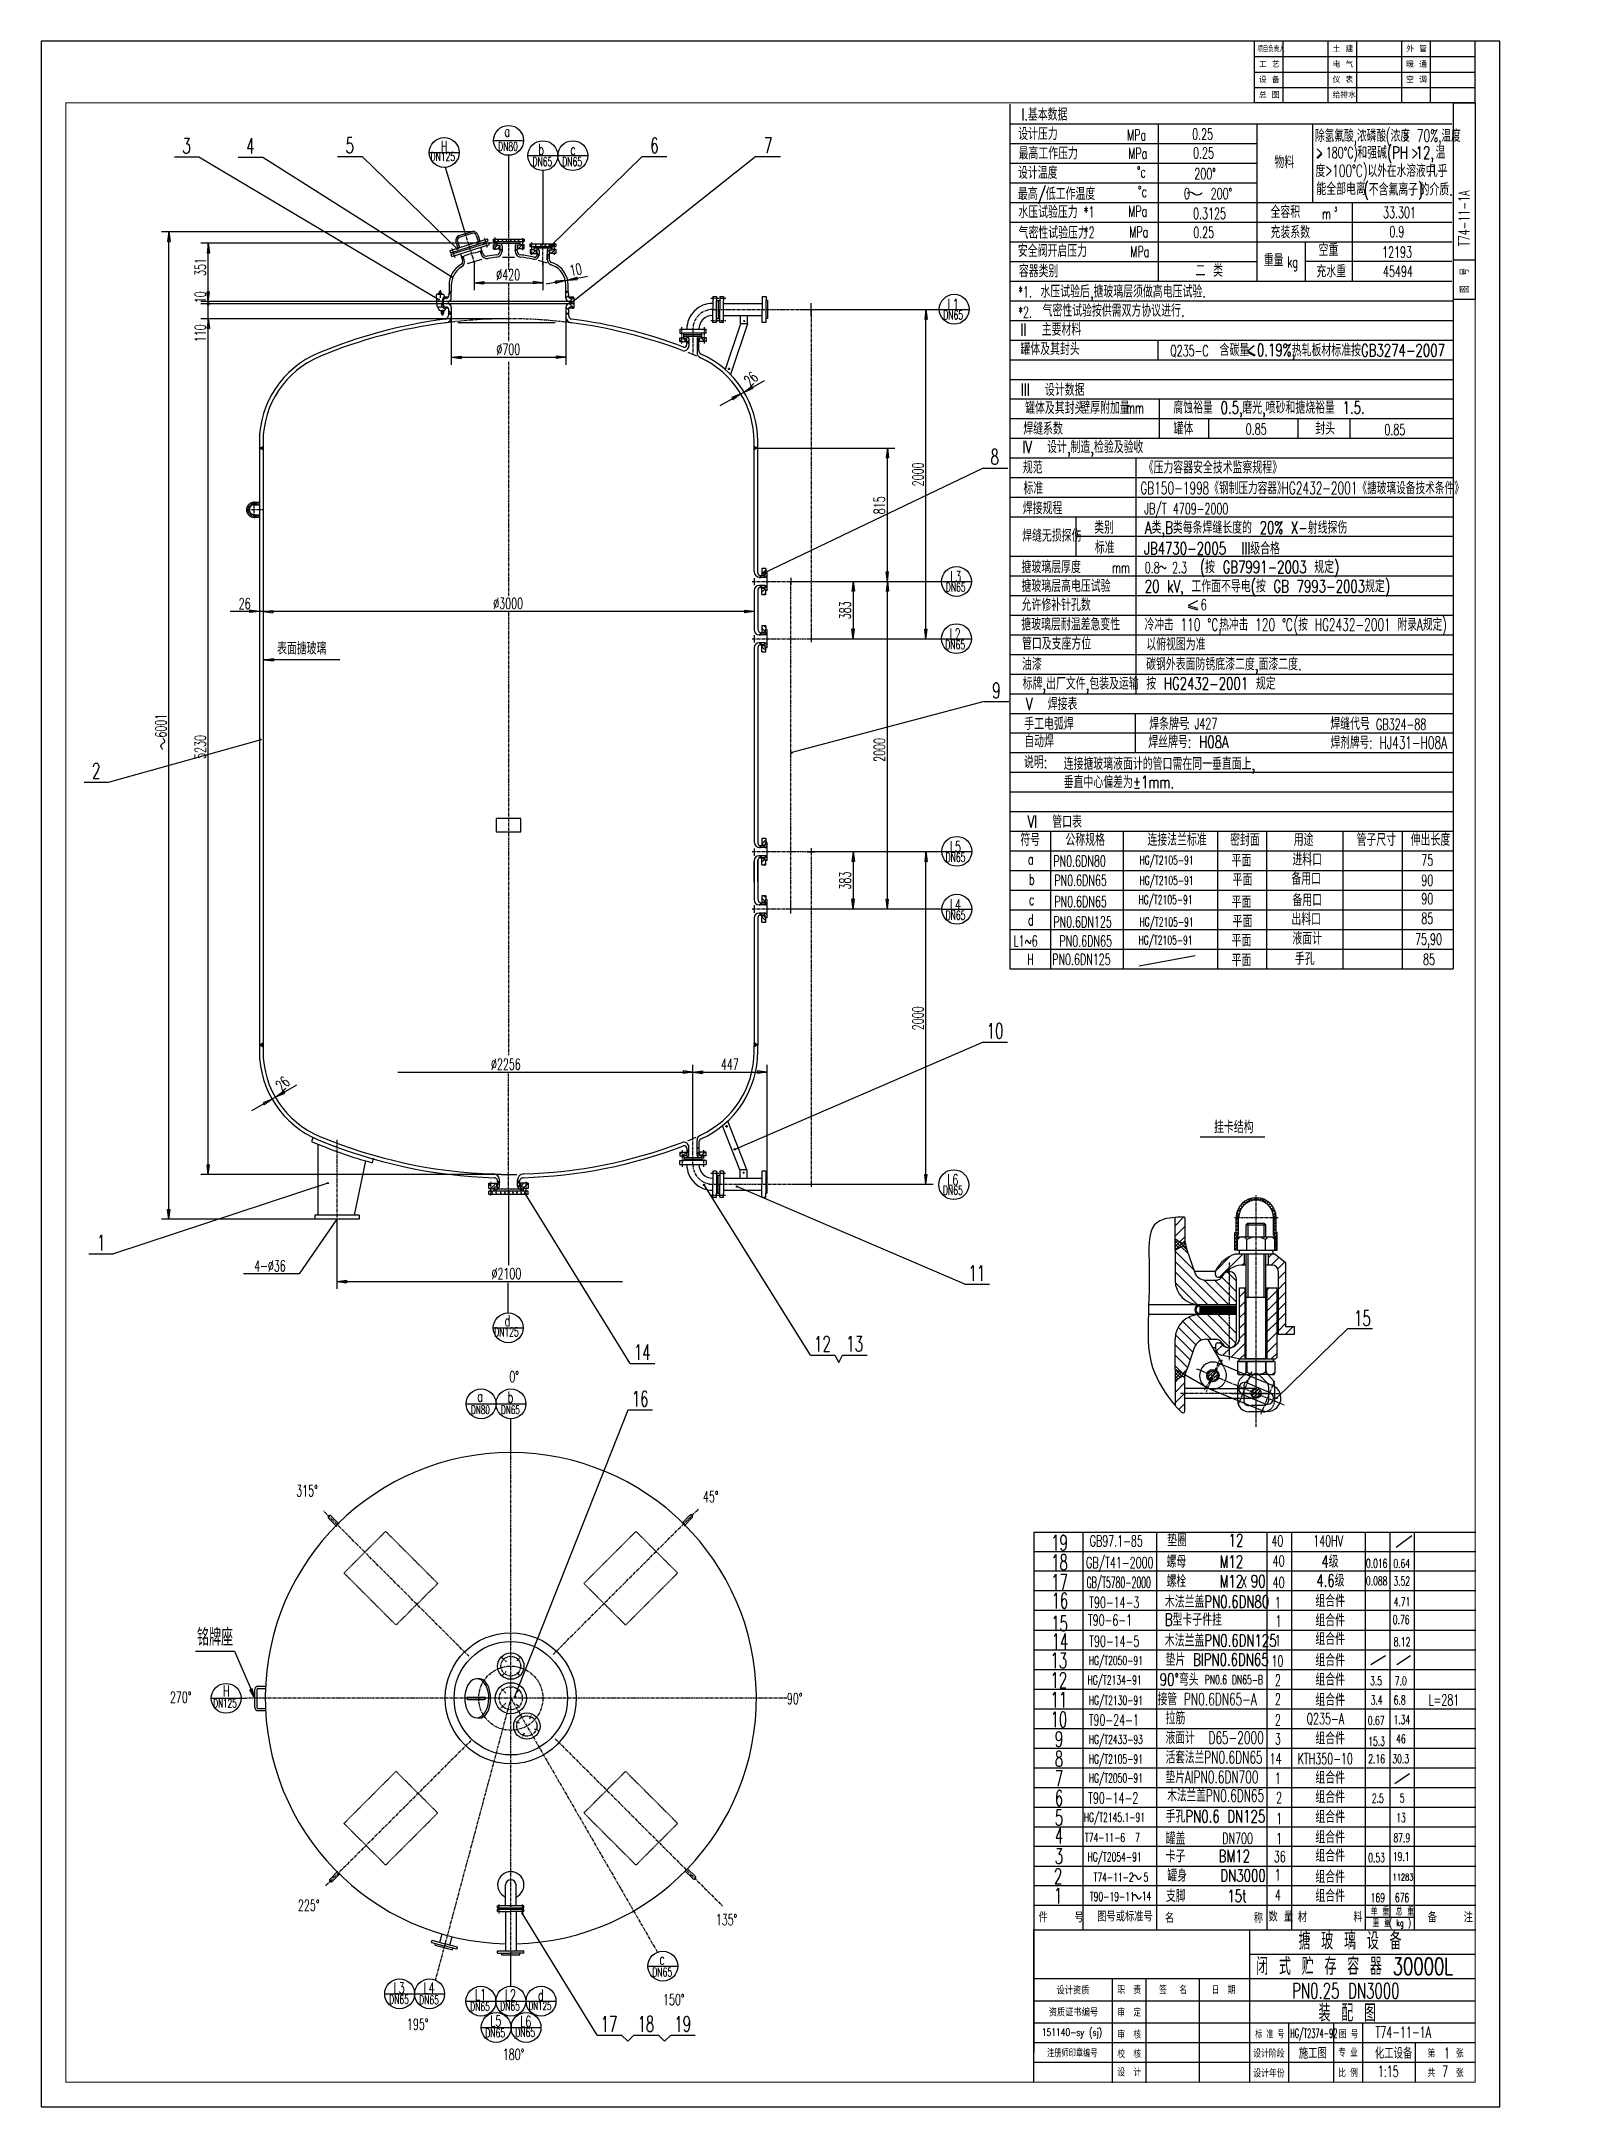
# Model space of a CAD drawing. Extents: x -1 to 624, y -221 to 620.
import ezdxf

# ---------------------------------------------------------------- set-up
doc = ezdxf.new("R2010")
doc.units = 0
doc.header["$MEASUREMENT"] = 0
for name, pattern in [('CENTER', [2, 1.25, -0.25, 0.25, -0.25]), ('HIDDEN', [0.375, 0.25, -0.125]), ('PHANTOM', [2.5, 1.25, -0.25, 0.25, -0.25, 0.25, -0.25])]:
    doc.linetypes.add(name, pattern=pattern)
doc.layers.get('0').update_dxf_attribs({"linetype": 'CONTINUOUS'})
for name, color, linetype in [('1', 1, 'CONTINUOUS'), ('2', 7, 'CENTER'), ('3', 7, 'HIDDEN'), ('4', 7, 'CONTINUOUS'), ('5', 7, 'CONTINUOUS'), ('6', 7, 'PHANTOM'), ('BZCC', 7, 'CONTINUOUS'), ('K1', 4, 'CONTINUOUS')]:
    doc.layers.add(name, color=color, linetype=linetype)
doc.styles.add('HZ', font='txt', dxfattribs={"width": 0.5, "bigfont": 'hzfs'})
doc.styles.add('ST', font='', dxfattribs={"width": 0.75})
doc.styles.get("Standard").update_dxf_attribs({"font": 'txt.shx', "width": 0.75, "bigfont": 'hztxt.shx'})
doc.styles.get('ST').set_extended_font_data('SimSun')
doc.dimstyles.get("Standard").update_dxf_attribs({"dimtxt": 0.18, "dimasz": 0.18, "dimexe": 0.18, "dimexo": 0.0625, "dimgap": 0.09, "dimtad": 0, "dimtih": 1, "dimtoh": 1, "dimdec": 4, "dimzin": 0, "dimdsep": 46, "dimtxsty": 'Standard', "dimcen": 0.09, "dimadec": 0, "dimazin": 0, "dimtfac": 1, "dimtdec": 4, "dimtofl": 0, "dimtmove": 0, "dimatfit": 3, "dimfxl": 1, "dimtolj": 1, "dimtzin": 0, "dimarcsym": 0})

msp = doc.modelspace()

# ---------------------------------------------------------------- texts
at = {"width": 0.63}
msp.add_text('10', height=4.5, rotation=10.856413, dxfattribs=at).set_placement((215.09598, 524.1242))
for s, height, width, p in [('PN0.6 DN65-B', 3.6, 0.63, (473.27656, -49.15652)), ('151140-sy (sj)', 3, 0.75, (406.87633, -192.41155))]:
    msp.add_text(s, height=height, dxfattribs=dict(width=width)).set_placement(p)
for s, height, style, width, p in [('件    号', 4, 'HZ', 0.7, (405.54241, -146.13539)), ('图号或标准号', 4, 'HZ', 0.7, (429.41776, -145.79731)), ('数 量', 4, 'HZ', 0.7, (499.1901, -145.79731)), ('备    注', 4, 'HZ', 0.7, (564.06907, -146.13539)), ('设计资质', 3, 'ST', 0.8, (412.85754, -175.18925)), ('职  责', 3, 'ST', 0.75, (437.65888, -175.01766)), ('签   名', 3, 'ST', 0.75, (454.67061, -175.01766)), ('日  期', 3, 'ST', 0.75, (476.05832, -175.01766)), ('资质证书编号', 3, 'ST', 0.8, (409.69095, -184.15266)), ('审  定', 3, 'ST', 0.75, (437.65888, -184.21945)), ('审  核', 3, 'ST', 0.75, (437.65888, -193.20069)), ('标 准 号', 3, 'ST', 0.68, (493.78734, -193.0334)), ('图 号', 3, 'ST', 0.75, (527.85515, -193.0334)), ('注册师印章编号', 3, 'ST', 0.7, (408.99853, -200.76561)), ('校  核', 3, 'ST', 0.75, (437.65888, -201.06916)), ('设计阶段', 3, 'ST', 0.76, (492.97262, -200.8964)), ('专 业', 3, 'ST', 0.75, (527.60774, -200.56086)), ('第     张 ', 3, 'ST', 0.75, (563.95959, -200.82985)), ('设  计', 3, 'ST', 0.75, (437.65888, -208.56916)), ('设计年份', 3, 'ST', 0.76, (493.00857, -208.97528)), ('比 例', 3, 'ST', 0.75, (527.61301, -208.82985)), ('共     张', 3, 'ST', 0.75, (563.95959, -208.82985))]:
    msp.add_text(s, height=height, dxfattribs=dict(style=style, width=width)).set_placement(p)
at = {"layer": '5', "style": 'HZ'}
for s, height, width, p in [('I.基本数据', 5, 0.7, (398.51166, 587.47923)), ('设计压力', 5, 0.7, (397.24838, 579.58802)), ('除氢氟酸,浓磷酸(浓度 70%%%,温度 ', 5, 0.63, (518.14411, 578.81971)), ('最高工作压力', 5, 0.7, (397.41669, 571.67751)), ('物料', 5, 0.7, (501.62381, 568.09099)), ('和强碱(PH 12,', 5, 0.7, (535.36093, 571.97898)), ('温', 5, 0.7, (567.27195, 571.97898)), ('设计温度', 5, 0.7, (397.20115, 563.76701)), ('度 100%%dC)以外在水溶液中', 5, 0.63, (518.37044, 564.53995)), ('几乎', 5, 0.7, (564.05881, 564.51057)), ('最高/低工作温度', 5, 0.7, (397.15392, 555.18327)), ('能全部电离', 5, 0.7, (518.70288, 557.18748)), ('(不含氟离子)', 5, 0.7, (537.90939, 556.96115)), ('的介质.', 5, 0.7, (560.71007, 556.96115)), ('水压试验压力', 5, 0.7, (397.32223, 547.7777)), ('全容积', 5, 0.7, (500.0327, 547.77381)), ('气密性试验压力', 5, 0.7, (397.44331, 539.36227)), ('充装系数', 5, 0.7, (500.0327, 539.57072)), ('安全阀开启压力', 5, 0.7, (397.13331, 531.95669)), ('重量', 5, 0.7, (497.29833, 528.17753)), ('空重', 5, 0.7, (519.62897, 532.27908)), ('容器类别', 5, 0.7, (397.51715, 523.70957)), ('二 类', 5, 0.7, (469.51468, 523.93456)), ('充水重', 5, 0.7, (518.71752, 523.62026)), ('水压试验后,搪玻璃层须做高电压试验.', 5, 0.7, (406.32937, 515.40091)), ('气密性试验按供需双方协议进行.', 5, 0.7, (407.18392, 507.63138)), ('II  主要材料', 5, 0.7, (398.21387, 499.90929)), ('罐体及其封头', 5, 0.7, (398.18216, 492.00495)), ('含碳量 0.19%%%,', 5, 0.7, (479.29123, 491.57913)), ('热轧板材标准按GB3274-2007', 5, 0.7, (508.68675, 491.48299)), ('III  设计数据', 5, 0.7, (398.31562, 475.39419)), ('罐体及其封头', 5, 0.7, (400.09548, 467.99416)), ('壁厚附加量', 5, 0.7, (422.57577, 468.07221)), ('腐蚀裕量 0.5,', 5, 0.7, (460.45653, 468.1316)), ('磨光,喷砂和搪烧裕量 1.5.', 5, 0.7, (488.52903, 468.1316)), ('焊缝系数', 5, 0.7, (399.34344, 459.56347)), ('罐体', 5, 0.7, (460.50259, 459.62753)), (' 封头', 5, 0.7, (515.17388, 459.61651)), ('IV  设计,制造,检验及验收', 5, 0.7, (398.89929, 452.1125)), ('规范', 5, 0.7, (399.15352, 443.77602)), ('《压力容器安全技术监察规程》', 5, 0.7, (448.37368, 443.77602)), ('标准', 5, 0.7, (399.40854, 435.36013)), ('GB150-1998《钢制压力容器》', 5, 0.63, (447.01647, 435.36013)), ('HG2432-2001《搪玻璃设备技术条件》', 5, 0.63, (504.5221, 435.36013)), ('焊接规程', 5, 0.7, (399.15352, 427.19928)), ('焊缝无损探伤', 5, 0.7, (398.89849, 415.9781)), ('类别', 5, 0.7, (428.22657, 419.29345)), ('A类,B类每条焊缝长度的 20%%% X-射线探伤', 5, 0.7, (448.88373, 419.29345)), ('标准', 5, 0.7, (428.48159, 411.13259)), ('JB4730-2005  III级合格', 5, 0.7, (448.50872, 410.7991)), ('搪玻璃层厚度', 5, 0.7, (398.64173, 403.21714)), ('(按 GB7991-2003 规定)', 5, 0.7, (471.2703, 403.21714)), ('搪玻璃层高电压试验', 5, 0.7, (398.64173, 395.52636)), ('20 kV, 工作面不导电(按 GB 7993-2003规定)', 5, 0.7, (448.82605, 395.39948)), ('允许修补针孔数', 5, 0.7, (398.64173, 387.83559)), ('搪玻璃层耐温差急变性', 5, 0.7, (398.54288, 379.90681)), ('冷冲击 110 %%dC,', 5, 0.63, (448.78342, 379.76205)), ('热冲击 120 %%dC', 5, 0.63, (479.16343, 379.76205)), ('(按 HG2432-2001 附录A规定)', 5, 0.63, (509.40022, 379.76205)), ('表面搪玻璃', 5, 0.7, (95.41525, 370.07704)), ('管口及支座方位', 5, 0.7, (398.82288, 372.03582)), ('以俯视图为准', 5, 0.7, (449.43313, 371.76518)), ('油漆', 5, 0.7, (398.82288, 363.64588)), ('碳钢外表面防锈底漆二度,面漆二度.', 5, 0.7, (449.35931, 363.67535)), ('标牌,出厂文件,包装及运输', 5, 0.7, (399.09353, 355.79724)), ('按 HG2432-2001 规定', 5, 0.7, (449.43313, 355.79724)), ('手工电弧焊', 5, 0.7, (399.73719, 339.36221)), ('V  焊接表', 5, 0.7, (400.38572, 347.46886)), ('焊条牌号', 5, 0.7, (450.62969, 339.36221)), ('焊缝代号', 5, 0.7, (524.36845, 339.36221)), ('自动焊', 5, 0.7, (399.73719, 332.27913)), ('焊丝牌号: H08A ', 5, 0.7, (450.23159, 332.03795)), ('焊剂牌号: HJ431-H08A', 5, 0.63, (524.49273, 331.70754)), ('说明:', 5, 0.7, (399.58804, 323.74652)), ('连接搪玻璃液面计的管口需在同一垂直面上,', 5, 0.7, (415.80172, 323.09632)), ('垂直中心偏差为%%P1mm.', 5, 0.7, (415.80172, 315.63183)), ('VI  管口表', 5, 0.7, (401.03241, 299.48637)), ('符号', 5, 0.7, (398.12991, 292.16783)), ('公称规格', 5, 0.7, (416.5043, 292.16783)), ('连接法兰标准', 5, 0.7, (449.89971, 292.16783)), ('密封面', 5, 0.7, (483.58022, 292.14175)), ('用途', 5, 0.7, (509.48808, 292.14175)), ('管子尺寸', 5, 0.7, (535.04512, 292.14175)), ('伸出长度', 5, 0.7, (557.13362, 292.16771)), ('平面', 5, 0.7, (484.18046, 283.72502)), ('进料口', 5, 0.7, (508.93116, 284.13753)), ('平面', 5, 0.7, (484.59297, 275.8873)), ('备用口', 5, 0.7, (508.51865, 276.29981)), ('平面', 5, 0.7, (484.18046, 266.81204)), ('备用口', 5, 0.7, (508.93116, 267.63706)), ('平面', 5, 0.7, (484.59297, 258.97432)), ('出料口', 5, 0.7, (508.51865, 259.83863)), ('平面', 5, 0.7, (484.18046, 251.17588)), ('液面计', 5, 0.7, (508.93116, 252.0009)), ('平面', 5, 0.7, (484.18046, 243.11447)), ('手孔', 5, 0.7, (509.96552, 243.71986)), ('挂卡结构', 5, 0.7, (477.03216, 175.15909)), ('垫圈     12', 5, 0.7, (457.92794, 6.9131)), ('螺母    M12', 5, 0.7, (457.672, -1.74135)), ('4级', 5, 0.7, (520.72368, -1.74372)), ('螺栓    M12 90', 5, 0.7, (457.672, -9.74135)), ('4.6级', 5, 0.7, (518.66152, -9.47683)), ('木法兰盖PN0.6DN80', 5, 0.7, (456.97741, -18.08831)), ('组合件', 5, 0.7, (518.29525, -17.73492)), ('B型卡子件挂', 5, 0.7, (456.96952, -25.38338)), ('组合件', 5, 0.7, (518.29525, -25.64491)), ('铭牌座', 7, 0.7, (62.83157, -33.55383)), ('木法兰盖PN0.6DN125', 5, 0.7, (456.97741, -33.89098)), ('组合件', 5, 0.7, (518.29525, -33.24809)), ('垫片 BIPN0.6DN65', 5, 0.7, (457.30573, -41.64579)), ('组合件', 5, 0.7, (518.29525, -41.86033)), ('90%%d弯头', 5, 0.7, (454.91311, -49.77903)), ('组合件', 5, 0.7, (518.29525, -49.79965)), ('接管 PN0.6DN65-A', 5, 0.63, (454.08623, -57.77903)), ('组合件', 5, 0.7, (518.29525, -58.0483)), ('拉筋', 5, 0.7, (457.30573, -65.49011)), ('液面计  D65-2000', 5, 0.63, (457.30573, -73.49011)), ('组合件', 5, 0.7, (518.29525, -73.72288)), ('活套法兰PN0.6DN65', 5, 0.63, (457.30573, -81.49011)), ('垫片AIPN0.6DN700', 5, 0.63, (457.30573, -89.49011)), ('木法兰盖PN0.6DN65', 5, 0.63, (457.96508, -97.0387)), ('组合件', 5, 0.7, (518.29525, -89.70464)), ('组合件', 5, 0.7, (518.29525, -97.60307)), ('手孔PN0.6 DN125', 5, 0.7, (457.30573, -105.49011)), ('组合件', 5, 0.7, (518.29525, -105.68639)), ('罐盖', 5, 0.7, (457.30573, -114.54074)), ('组合件', 5, 0.7, (518.29525, -113.9546)), ('卡子    BM12', 5, 0.7, (457.30573, -121.67148)), ('组合件', 5, 0.7, (518.29525, -121.49931)), ('罐身    DN3000', 5, 0.7, (457.97701, -129.58263)), ('组合件', 5, 0.7, (518.29525, -130.09817)), ('支脚     15t', 5, 0.7, (457.46147, -137.8701)), ('组合件', 5, 0.7, (518.29525, -137.83128)), ('名', 4, 0.7, (457.01545, -146.38536)), ('称', 4, 0.7, (493.18983, -146.38536)), ('材', 4, 0.7, (511.10798, -146.04728)), ('料', 4, 0.7, (533.75923, -146.04728)), ('单 重', 3, 0.7, (540.85887, -143.34266)), ('总 重', 3, 0.7, (551.00122, -143.34266)), ('搪 玻 璃 设 备', 7, 0.7, (511.42444, -157.23052)), ('重 量', 3, 0.7, (541.53503, -148.07575)), ('闭 式 贮 存 容 器 30000L', 7, 0.7, (494.17463, -167.54133)), ('装 配 图', 7, 0.7, (519.56456, -186.53493))]:
    msp.add_text(s, height=height, dxfattribs=dict(at, width=width)).set_placement(p)
at = {"layer": '5'}
for s, height, width, p in [('3', 6.3, 0.63, (56.85149, 574.09965)), ('4', 6.3, 0.63, (82.82328, 574.04759)), ('5', 6.3, 0.63, (123.36314, 574.26491)), ('a', 4.5, 0.63, (187.98288, 580.89832)), ('6', 6.3, 0.63, (247.43442, 574.24333)), ('7', 6.3, 0.63, (293.7331, 574.28136)), ('MPa', 4.5, 0.63, (441.60924, 579.42721)), ('0.25', 4.5, 0.63, (468.12786, 579.75918)), ('DN125', 3.6, 0.63, (157.92483, 571.04694)), ('H', 4.5, 0.63, (162.1608, 574.78915)), ('DN80', 3.6, 0.63, (185.43764, 575.16503)), ('DN65', 3.6, 0.63, (199.45453, 568.97567)), ('b', 4.5, 0.63, (201.87374, 573.51932)), ('DN65', 3.6, 0.63, (211.61527, 568.97567)), ('c', 4.5, 0.63, (214.90519, 573.51932)), ('MPa', 4.5, 0.63, (442.05318, 571.88021)), ('0.25', 4.5, 0.63, (468.51287, 572.05896)), (' 180%%dC)', 4.5, 0.63, (520.00936, 572.2053)), ('%%dc', 4.5, 0.63, (445.60471, 564.33321)), ('200%%d', 4.5, 0.63, (469.00395, 563.58872)), ('%%dc', 4.5, 0.63, (446.04866, 556.34227)), ('0   200%%d', 4.5, 0.63, (464.76883, 555.50349)), ('*1', 4.5, 0.63, (423.96902, 548.03006)), ('MPa', 4.5, 0.63, (442.05318, 548.35132)), ('0.3125', 4.5, 0.63, (468.51287, 547.41826)), ('m', 4.5, 0.63, (520.99615, 547.31808)), ('3', 1.8, 0.63, (526.00915, 550.50817)), ('33.301', 4.5, 0.63, (545.8765, 547.81899)), ('*2', 4.5, 0.63, (423.96902, 539.73195)), ('MPa', 4.5, 0.63, (442.49713, 539.91644)), ('0.25', 4.5, 0.63, (468.55216, 539.71804)), ('0.9', 4.5, 0.63, (548.46944, 540.04019)), ('MPa', 4.5, 0.63, (442.94107, 531.9255)), ('kg', 4.5, 0.63, (506.86861, 527.72181)), ('12193', 4.5, 0.63, (545.49149, 531.68585)), ('%%C420', 4.5, 0.63, (184.69631, 522.49884)), ('45494', 4.5, 0.63, (545.86472, 523.84812)), ('L1', 4.5, 0.63, (368.55698, 510.38771)), ('*1.', 4.5, 0.63, (397.29719, 515.51235)), ('DN65', 3.6, 0.63, (366.77753, 506.54409)), ('*2.', 4.5, 0.63, (397.29719, 507.21424)), ('%%C700', 4.5, 0.63, (184.72747, 492.1116)), ('Q235-C', 4.5, 0.63, (459.17077, 491.53234)), ('mm', 4.5, 0.63, (441.1814, 468.29096)), ('0.85', 4.5, 0.63, (489.91188, 459.62753)), ('0.85', 4.5, 0.63, (546.43268, 459.4122)), ('8', 6.3, 0.63, (386.02811, 447.3971)), ('JB/T 4709-2000', 4.5, 0.63, (448.62871, 427.19928)), ('L3', 4.5, 0.63, (369.56248, 399.54433)), ('mm', 4.5, 0.63, (435.46038, 403.21714)), ('0.8  2.3', 4.5, 0.63, (448.82605, 403.21714)), ('DN65', 3.6, 0.63, (367.78302, 395.70071)), ('26', 4.5, 0.63, (79.78763, 388.59043)), ('%%C3000', 4.5, 0.63, (183.47747, 388.64362)), ('6', 4.5, 0.63, (471.59416, 388.11733)), ('L2', 4.5, 0.63, (369.37254, 376.12173)), ('DN65', 3.6, 0.63, (367.59309, 372.27812)), ('9', 6.3, 0.63, (386.69528, 352.3539)), (':', 4.5, 0.63, (465.87019, 339.68647)), ('J427', 4.5, 0.63, (469.11285, 339.68647)), (':', 4.5, 0.63, (539.20853, 339.68647)), ('GB324-88', 4.5, 0.63, (543.02356, 339.36221)), ('2', 6.3, 0.63, (20.06269, 319.57271)), ('DN65', 3.6, 0.63, (367.72635, 285.68694)), ('L5', 4.5, 0.63, (369.5058, 289.53055)), ('a', 4.5, 0.63, (401.26559, 284.55005)), ('PN0.6DN80', 4.5, 0.63, (411.57839, 283.72502)), ('HG/T2105-91', 3.6, 0.63, (446.64189, 284.55005)), ('75', 4.5, 0.63, (561.41885, 284.13288)), ('b', 4.5, 0.63, (401.6781, 276.29981)), ('PN0.6DN65', 4.5, 0.63, (411.9909, 275.8873)), ('HG/T2105-91', 3.6, 0.63, (446.64189, 276.29981)), ('90', 4.5, 0.63, (561.41885, 275.89508)), ('L4', 4.5, 0.63, (369.5058, 265.95845)), ('c', 4.5, 0.63, (401.6781, 268.04957)), ('PN0.6DN65', 4.5, 0.63, (411.9909, 267.22455)), ('HG/T2105-91', 3.6, 0.63, (446.22938, 268.46209)), ('90', 4.5, 0.63, (561.41885, 268.40618)), ('DN65', 3.6, 0.63, (367.72635, 262.11483)), ('d', 4.5, 0.63, (401.26559, 259.79934)), ('PN0.6DN125', 4.5, 0.63, (411.57839, 258.97432)), ('HG/T2105-91', 3.6, 0.63, (446.64189, 259.38683)), ('85', 4.5, 0.63, (561.41885, 260.41801)), ('L1~6', 4.5, 0.63, (395.34852, 251.17588)), ('PN0.6DN65', 4.5, 0.63, (414.05346, 251.17588)), ('HG/T2105-91', 3.6, 0.63, (446.22938, 252.0009)), ('75,90', 4.5, 0.63, (558.92255, 251.93059)), ('H', 4.5, 0.63, (400.96123, 243.71986)), ('PN0.6DN125', 4.5, 0.63, (411.12562, 243.71986)), ('85', 4.5, 0.63, (562.16774, 243.69279)), ('10', 6.3, 0.63, (384.44723, 213.68937)), ('%%C2256', 4.5, 0.63, (182.54154, 201.00901)), ('447', 4.5, 0.63, (276.17174, 201.00901)), ('DN65', 3.6, 0.63, (366.65115, 150.12314)), ('L6', 4.5, 0.63, (368.4306, 153.96676)), ('1', 6.3, 0.63, (22.06346, 127.44794)), ('4-%%C36', 4.5, 0.63, (86.10492, 118.90343)), ('%%C2100', 4.5, 0.63, (182.77648, 115.77775)), ('11', 6.3, 0.63, (377.03973, 115.03766)), ('d', 4.5, 0.63, (188.07207, 96.5744)), ('15', 6.3, 0.63, (534.02015, 96.68881)), ('DN125', 3.6, 0.63, (183.86242, 92.45994)), ('12', 6.3, 0.63, (314.13293, 86.22407)), ('13', 6.3, 0.63, (327.26498, 86.24952)), ('14', 6.3, 0.63, (240.74072, 82.84192)), ('0%%d', 4.5, 0.63, (190.01774, 73.7711)), ('a', 4.5, 0.63, (177.03671, 65.81273)), ('b', 4.5, 0.63, (189.34799, 65.44523)), ('16', 6.3, 0.63, (239.90035, 63.88632)), ('DN80', 3.42, 0.63, (174.44258, 60.86229)), ('DN65', 3.42, 0.63, (186.66198, 60.86229)), ('315%%d', 4.5, 0.63, (103.23532, 27.30899)), ('45%%d', 4.5, 0.63, (268.87026, 24.90007)), ('19', 6.3, 0.63, (410.65682, 5.28856)), ('GB97.1-85', 4.5, 0.63, (426.39183, 6.9131)), ('40', 4.5, 0.63, (500.40384, 6.9131)), ('140HV', 4.5, 0.63, (517.41651, 6.9131)), ('18', 6.3, 0.63, (410.65682, -2.71144)), ('GB/T41-2000', 4.5, 0.63, (424.90982, -1.90905)), ('40', 4.5, 0.63, (500.91961, -1.22818)), ('0.016', 3.6, 0.63, (538.88868, -1.77966)), ('0.64', 3.6, 0.63, (550.04558, -1.82625)), ('17', 6.3, 0.63, (410.65682, -10.71144)), ('GB/T5780-2000', 4.5, 0.51, (425.13381, -9.99237)), ('X', 4.5, 0.63, (488.04695, -9.84918)), ('40', 4.5, 0.63, (500.91961, -9.99237)), ('0.088', 3.6, 0.63, (538.88868, -8.92201)), ('3.52', 3.6, 0.63, (550.04558, -8.9686)), ('16', 6.3, 0.63, (410.8349, -18.29839)), ('T90-14-3', 4.5, 0.63, (426.17088, -18.13363)), ('1', 4.5, 0.63, (501.79796, -18.25046)), ('4.71', 3.6, 0.63, (550.19364, -17.42815)), ('15', 6.3, 0.63, (410.69752, -27.65589)), ('T90-6-1', 4.5, 0.63, (425.67729, -25.34926)), ('1', 4.5, 0.63, (502.09137, -25.7672)), ('0.76', 3.6, 0.63, (549.82832, -24.6837)), ('14', 6.3, 0.63, (410.8422, -34.89415)), ('T90-14-5', 4.5, 0.63, (426.17088, -33.9363)), ('1', 4.5, 0.63, (501.79796, -33.76363)), ('8.12', 3.6, 0.63, (550.19364, -33.72466)), ('13', 6.3, 0.63, (410.42384, -42.68736)), ('HG/T2050-91', 3.6, 0.63, (426.0135, -41.34479)), ('10', 4.5, 0.63, (500.43077, -42.03407)), ('H', 4.5, 0.63, (73.43348, -54.1795)), ('12', 6.3, 0.63, (410.42384, -50.68736)), ('HG/T2134-91', 3.6, 0.63, (425.49796, -49.28411)), ('2', 4.5, 0.63, (501.79796, -49.79965)), ('3.5', 3.6, 0.63, (540.57587, -49.633)), ('7.0', 3.6, 0.63, (550.65295, -49.633)), ('270%%d', 4.5, 0.63, (51.80432, -56.74092)), ('DN125', 3.42, 0.63, (69.49367, -58.65656)), ('90%%d', 4.5, 0.63, (303.04887, -57.32066)), ('11', 6.3, 0.63, (410.42384, -58.68736)), ('HG/T2130-91', 3.6, 0.63, (426.0135, -57.53276)), ('2', 4.5, 0.63, (501.79796, -57.53276)), ('3.4', 3.6, 0.63, (540.8108, -57.42867)), ('6.8', 3.6, 0.63, (550.19364, -57.42867)), ('L=281', 4.5, 0.63, (564.40758, -57.84395)), ('10', 6.3, 0.63, (410.42384, -66.68736)), ('T90-24-1', 4.5, 0.63, (425.99395, -66.00933)), ('2', 4.5, 0.63, (501.79796, -65.98977)), ('Q235-A', 4.5, 0.63, (514.68647, -65.47423)), ('0.67', 3.6, 0.63, (539.66049, -65.78971)), ('1.34', 3.6, 0.63, (550.11079, -65.41648)), ('9', 6.3, 0.63, (412.17384, -74.68736)), ('HG/T2433-93', 3.6, 0.63, (426.00807, -73.48195)), ('3', 4.5, 0.63, (501.79796, -73.72288)), ('15.3', 3.6, 0.63, (539.82314, -74.21901)), ('46', 3.6, 0.63, (551.18131, -73.23134)), ('8', 6.3, 0.63, (412.17384, -82.68736)), ('HG/T2105-91', 3.6, 0.63, (426.0135, -81.45599)), ('14', 4.5, 0.63, (499.70092, -81.8062)), ('KTH350-10', 4.5, 0.63, (511.07768, -81.8062)), ('2.16', 3.6, 0.63, (539.82942, -81.40314)), ('30.3', 3.6, 0.63, (549.64534, -81.38013)), ('7', 6.3, 0.63, (412.17384, -90.68736)), ('6', 6.3, 0.63, (412.17384, -98.68736)), ('HG/T2050-91', 3.6, 0.63, (426.0135, -89.1891)), ('1', 4.5, 0.63, (501.79796, -89.78931)), ('5', 6.3, 0.63, (412.17384, -106.68736)), ('HG/T2145.1-91', 3.6, 0.63, (423.95134, -105.17085)), ('T90-14-2', 4.5, 0.63, (425.7577, -97.78445)), ('2', 4.5, 0.63, (502.3135, -97.60307)), ('2.5', 3.6, 0.63, (541.30464, -97.42918)), ('5', 3.6, 0.63, (552.66281, -97.36622)), ('4', 6.3, 0.63, (412.17384, -114.01949)), ('1', 4.5, 0.63, (502.3135, -106.22149)), ('13', 3.6, 0.63, (551.18131, -105.33052)), ('3', 6.3, 0.63, (412.17384, -122.32783)), ('T74-11-6  7', 3.6, 0.63, (424.46688, -113.4195)), ('HG/T2054-91', 3.6, 0.63, (425.49796, -121.33398)), ('DN700', 4.5, 0.63, (480.37448, -114.20965)), ('36', 4.5, 0.63, (501.39095, -121.6216)), ('1', 4.5, 0.63, (502.3135, -114.28525)), ('87.9', 3.6, 0.63, (550.11079, -113.5625)), ('19.1', 3.6, 0.63, (549.82832, -121.15638)), ('2', 6.3, 0.63, (411.8399, -130.48598)), ('T74-11-2  5', 3.6, 0.63, (427.95365, -129.58263)), ('1', 4.5, 0.63, (501.79796, -129.06709)), ('0.53', 3.6, 0.63, (539.81771, -121.6216)), ('1', 6.3, 0.63, (411.8399, -138.48598)), ('T90-19-11', 3.6, 0.63, (426.45254, -137.47602)), ('14', 3.6, 0.63, (447.5717, -137.28269)), ('4', 4.5, 0.63, (501.79796, -137.31574)), ('169', 3.6, 0.63, (540.8108, -137.92353)), ('11283', 2.7, 0.63, (549.73756, -129.07567)), ('676', 3.6, 0.63, (550.68748, -137.92353)), ('225%%d', 4.5, 0.63, (103.92504, -141.45331)), ('135%%d', 4.5, 0.63, (274.08601, -147.31983)), ('( kg )', 2.7, 0.63, (548.29659, -147.73767)), ('DN65', 3.6, 0.63, (248.27093, -168.21988)), ('c', 4.5, 0.63, (251.16716, -163.35875)), ('DN65', 3.6, 0.63, (141.07222, -179.31233)), ('L3', 4.5, 0.63, (142.87549, -175.10471)), ('DN65', 3.6, 0.63, (153.29436, -179.5127)), ('L4', 4.5, 0.63, (155.09762, -175.10471)), ('L1', 4.5, 0.63, (176.06425, -177.81854)), ('L2', 4.5, 0.63, (188.28638, -178.0189)), ('d', 4.5, 0.63, (201.71069, -178.0189)), ('150%%d', 4.5, 0.63, (252.60348, -179.8764)), ('PN0.25 DN3000', 6.3, 0.63, (508.85759, -177.16837)), ('DN65', 3.6, 0.63, (174.06062, -182.22652)), ('L5', 4.5, 0.63, (182.25073, -188.54178)), ('DN65', 3.6, 0.63, (186.28275, -182.02616)), ('L6', 4.5, 0.63, (194.47287, -188.74215)), ('DN125', 3.33, 0.63, (197.9038, -181.8258)), ('17', 6.3, 0.63, (227.23627, -190.68445)), ('18', 6.3, 0.63, (242.23627, -190.68445)), ('19', 6.3, 0.63, (257.23627, -190.68445)), ('195%%d', 4.5, 0.63, (148.32121, -189.88992)), ('DN65', 3.6, 0.63, (180.2471, -192.94977)), ('DN65', 3.6, 0.63, (192.46924, -192.7494)), ('HG/T2374-92', 3.6, 0.45, (508.0377, -193.13238)), ('T74-11-1A', 4.5, 0.63, (542.79972, -193.12674)), ('180%%d', 4.5, 0.63, (187.34721, -202.15619)), ('施工图', 4.5, 0.63, (511.51083, -201.66082)), ('化工设备', 4.5, 0.63, (542.50543, -201.66082)), ('1', 4.5, 0.63, (570.68122, -201.66082)), ('1:15', 4.5, 0.63, (543.74521, -209.09169)), ('7', 4.5, 0.63, (569.93565, -209.09169))]:
    msp.add_text(s, height=height, dxfattribs=dict(at, width=width)).set_placement(p)
at = {"layer": '5', "width": 0.63}
for s, rotation, p in [('T74-11-1A', 90, (581.0705, 536.3956)), ('351', 90, (66.41921, 524.22368)), ('10', 90, (66.41921, 513.13476)), ('110', 90, (66.41921, 497.27329)), ('26', 42.510447, (288.1347, 479.06209)), ('2000', 90, (358.68183, 438.55671)), ('815', 90, (342.99546, 427.1736)), ('383', 90, (329.05699, 384.40045)), ('6001', 90, (50.36148, 336.22332)), ('5230', 90, (66.41921, 327.59653)), ('2000', 90, (342.99546, 326.38676)), ('383', 90, (329.05699, 274.40045)), ('2000', 90, (358.68183, 217.11276)), ('26', 42.510447, (97.42776, 192.05421))]:
    msp.add_text(s, height=4.5, rotation=rotation, dxfattribs=at).set_placement(p)

# ---------------------------------------------------------------- blocks, each defined once
blk = doc.blocks.new('*D0')
at = {"layer": '5'}
for p, q in [((-160.197938, 406.577323), (-160.197635, 406.577634)), ((-160.197635, 406.577634), (-160.195509, 406.579809)), ((-160.195509, 406.579809), (-160.18974, 406.585714)), ((-160.18974, 406.585714), (-160.178505, 406.597212)), ((-160.178505, 406.597212), (-160.159983, 406.616169)), ((-160.159983, 406.616169), (-160.132352, 406.644448)), ((-160.132352, 406.644448), (-160.09379, 406.683915)), ((-160.09379, 406.683915), (-160.042474, 406.736434)), ((-160.042474, 406.736434), (-159.97709, 406.802346)), ((-159.97709, 406.802346), (-159.898344, 406.875892)), ((-159.898344, 406.875892), (-159.807449, 406.94979)), ((-159.807449, 406.94979), (-159.705617, 407.016759)), ((-159.705617, 407.016759), (-159.594062, 407.069517)), ((-159.594062, 407.069517), (-159.473995, 407.100781)), ((-159.473995, 407.100781), (-159.346631, 407.10327)), ((-159.346631, 407.10327), (-159.213182, 407.069701)), ((-159.213182, 407.069701), (-159.075005, 406.995797)), ((-159.075005, 406.995797), (-158.934039, 406.889291)), ((-158.934039, 406.889291), (-158.792368, 406.760923)), ((-158.792368, 406.760923), (-158.652076, 406.621432)), ((-158.652076, 406.621432), (-158.515245, 406.481556)), ((-158.515245, 406.481556), (-158.38396, 406.352034)), ((-158.38396, 406.352034), (-158.260305, 406.243605)), ((-158.260305, 406.243605), (-158.146362, 406.167008)), ((-158.146362, 406.167008), (-158.043782, 406.130009)), ((-158.043782, 406.130009), (-157.952481, 406.128491)), ((-157.952481, 406.128491), (-157.87194, 406.155364)), ((-157.87194, 406.155364), (-157.80164, 406.203537)), ((-157.80164, 406.203537), (-157.741064, 406.265923)), ((-157.741064, 406.265923), (-157.689694, 406.335429)), ((-157.689694, 406.335429), (-157.647011, 406.404968)), ((-157.647011, 406.404968), (-157.612496, 406.46745)), ((-157.612496, 406.46745), (-157.58556, 406.51726)), ((-157.58556, 406.51726), (-157.565317, 406.554692)), ((-157.565317, 406.554692), (-157.550813, 406.581513)), ((-157.550813, 406.581513), (-157.54109, 406.599492)), ((-157.54109, 406.599492), (-157.535193, 406.610397)), ((-157.535193, 406.610397), (-157.530889, 406.618355)), ((-157.532164, 406.615997), (-157.531048, 406.61806))]:
    blk.add_line(p, q, dxfattribs=at)
blk = doc.blocks.new('*D1')
at = {"layer": '5'}
for p, q in [((-148.719322, 558.768754), (-148.716272, 558.771584)), ((-148.716272, 558.771584), (-148.694921, 558.791395)), ((-148.694921, 558.791395), (-148.63697, 558.845166)), ((-148.63697, 558.845166), (-148.524118, 558.94988)), ((-148.524118, 558.94988), (-148.340029, 559.107794)), ((-148.340029, 559.107794), (-148.076229, 559.262276)), ((-148.076229, 559.262276), (-147.726206, 559.341974)), ((-147.726206, 559.341974), (-147.283449, 559.275532)), ((-147.283449, 559.275532), (-146.748692, 559.022407)), ((-146.748692, 559.022407), (-146.151643, 558.665286)), ((-146.151643, 558.665286), (-145.529256, 558.317668)), ((-145.529256, 558.317668), (-144.918482, 558.093049)), ((-144.918482, 558.093049), (-144.353254, 558.072534)), ((-144.353254, 558.072534), (-143.85542, 558.207661)), ((-143.85542, 558.207661), (-143.443809, 558.417572)), ((-143.443809, 558.417572), (-143.137249, 558.621413)), ((-143.137249, 558.621413), (-142.946268, 558.755424)), ((-142.946268, 558.755424), (-142.806904, 558.853217)), ((-142.848197, 558.824241), (-142.812066, 558.849595))]:
    blk.add_line(p, q, dxfattribs=at)
blk = doc.blocks.new('*D2')
at = {"layer": '1'}
for p, q in [((-445.261563, -42.426278), (-445.946356, -42.320918)), ((-444.493062, -42.788406), (-445.261563, -42.426278)), ((-443.771994, -43.379715), (-444.493062, -42.788406)), ((-443.120268, -44.182237), (-443.771994, -43.379715)), ((-442.557687, -45.17159), (-443.120268, -44.182237)), ((-442.101343, -46.317711), (-442.557687, -45.17159)), ((-441.765104, -47.585776), (-442.101343, -46.317711)), ((-441.559185, -48.937257), (-441.765104, -47.585776)), ((-441.489843, -50.331088), (-441.559185, -48.937257)), ((-441.559185, -51.724919), (-441.489843, -50.331088)), ((-446.846729, -58.235898), (-446.054146, -58.357843)), ((-446.054146, -58.357843), (-445.261563, -58.235898)), ((-445.261563, -58.235898), (-444.493062, -57.87377)), ((-444.493062, -57.87377), (-443.771994, -57.282461)), ((-443.771994, -57.282461), (-443.120268, -56.479939)), ((-443.120268, -56.479939), (-442.557687, -55.490586)), ((-442.557687, -55.490586), (-442.101343, -54.344465)), ((-442.101343, -54.344465), (-441.765104, -53.0764)), ((-441.765104, -53.0764), (-441.559185, -51.724919))]:
    blk.add_line(p, q, dxfattribs=at)
blk = doc.blocks.new('*D3')
at = {"layer": '1'}
for p, q in [((-535.636698, 458.783718), (-535.576182, 458.844235)), ((-535.325971, 458.656376), (-535.531955, 458.86236)), ((-535.436075, 458.701499), (-535.096934, 459.04064)), ((-534.846723, 458.459971), (-535.331332, 458.944579)), ((-535.235452, 458.619279), (-534.617686, 459.237045)), ((-534.367475, 458.263565), (-535.130708, 459.026799)), ((-535.034829, 458.53706), (-534.180273, 459.391615)), ((-534.180273, 458.359206), (-534.930085, 459.109018)), ((-534.834205, 458.45484), (-534.180273, 459.108772)), ((-534.180273, 458.642049), (-534.729462, 459.191237)), ((-534.633582, 458.372621), (-534.180273, 458.82593)), ((-534.180273, 458.924892), (-534.528838, 459.273457)), ((-534.432959, 458.290402), (-534.180273, 458.543087)), ((-534.180273, 459.207734), (-534.328215, 459.355676)), ((-534.232335, 458.208182), (-534.180273, 458.260244))]:
    blk.add_line(p, q, dxfattribs=at)
blk = doc.blocks.new('*D4')
at = {"layer": '5'}
for p, q in [((-533.889792, 372.60834), (-529.920681, 373.104479)), ((-502.931821, 372.60834), (-533.889792, 372.60834)), ((-533.889792, 372.60834), (-529.920681, 372.112201)), ((-529.920681, 373.104479), (-529.920681, 372.112201))]:
    blk.add_line(p, q, dxfattribs=at)
blk = doc.blocks.new('*D5')
at = {"layer": '1'}
for p, q in [((-333.325718, 458.53706), (-334.180273, 459.391615)), ((-334.180273, 459.207734), (-334.032332, 459.355676)), ((-334.180273, 458.924892), (-333.831708, 459.273457)), ((-334.180273, 458.642049), (-333.631085, 459.191237)), ((-334.180273, 458.359206), (-333.430462, 459.109018)), ((-333.526341, 458.45484), (-334.180273, 459.108772)), ((-333.726965, 458.372621), (-334.180273, 458.82593)), ((-333.927588, 458.290402), (-334.180273, 458.543087)), ((-334.128211, 458.208182), (-334.180273, 458.260244)), ((-333.993072, 458.263565), (-333.229838, 459.026799)), ((-333.125095, 458.619279), (-333.742861, 459.237045)), ((-333.513824, 458.459971), (-333.029215, 458.944579)), ((-332.924471, 458.701499), (-333.263613, 459.04064)), ((-333.034576, 458.656376), (-332.828592, 458.86236)), ((-332.723848, 458.783718), (-332.784365, 458.844235))]:
    blk.add_line(p, q, dxfattribs=at)
blk = doc.blocks.new('*D6')
at = {"layer": '1'}
for p, q in [((-331.795817, 402.724564), (-331.718805, 402.801576)), ((-331.462707, 402.388884), (-331.792306, 402.718482)), ((-331.726798, 402.60502), (-331.530243, 402.801576)), ((-331.393689, 402.508427), (-331.686838, 402.801576)), ((-331.65778, 402.485477), (-331.341681, 402.801576)), ((-331.588762, 402.365934), (-331.321865, 402.63283)), ((-331.531726, 402.269341), (-331.534725, 402.27234)), ((-331.324671, 402.627971), (-331.498276, 402.801576)), ((-331.255652, 402.747514), (-331.309714, 402.801576))]:
    blk.add_line(p, q, dxfattribs=at)
blk = doc.blocks.new('*D7')
at = {"layer": '1'}
for p, q in [((-331.81462, 406.134909), (-331.830888, 406.151177)), ((-331.779584, 406.134909), (-331.427637, 406.486857)), ((-331.626058, 406.134909), (-331.761869, 406.27072)), ((-331.437497, 406.134909), (-331.692851, 406.390264)), ((-331.665612, 406.437443), (-331.496655, 406.6064)), ((-331.248935, 406.134909), (-331.623833, 406.509807)), ((-331.591022, 406.134909), (-331.358618, 406.367313)), ((-331.448559, 406.523095), (-331.554814, 406.62935)), ((-331.40246, 406.134909), (-331.2896, 406.24777))]:
    blk.add_line(p, q, dxfattribs=at)
blk = doc.blocks.new('*D8')
at = {"layer": '4'}
for p, q in [((-331.080935, 409.551307), (-330.830666, 409.801576)), ((-331.080935, 407.665689), (-329.480935, 409.265689)), ((-331.080935, 400.123216), (-329.665693, 401.538459)), ((-330.183624, 399.134909), (-329.480935, 399.837598))]:
    blk.add_line(p, q, dxfattribs=at)
blk = doc.blocks.new('*D9')
at = {"layer": '4'}
for p, q in [((-329.531493, 406.192407), (-330.276238, 406.937153)), ((-328.865693, 407.412225), (-329.588377, 408.134909)), ((-331.4342, 402.43826), (-330.996559, 402.000619)), ((-328.865693, 401.755371), (-329.911898, 402.801576))]:
    blk.add_line(p, q, dxfattribs=at)
blk = doc.blocks.new('*D10')
at = {"layer": '1'}
for p, q in [((-331.795817, 379.39123), (-331.718805, 379.468243)), ((-331.462707, 379.055551), (-331.792306, 379.385149)), ((-331.726798, 379.271687), (-331.530243, 379.468243)), ((-331.393689, 379.175094), (-331.686838, 379.468243)), ((-331.65778, 379.152144), (-331.341681, 379.468243)), ((-331.588762, 379.0326), (-331.321865, 379.299497)), ((-331.531726, 378.936007), (-331.534725, 378.939007)), ((-331.324671, 379.294637), (-331.498276, 379.468243)), ((-331.255652, 379.414181), (-331.309714, 379.468243))]:
    blk.add_line(p, q, dxfattribs=at)
blk = doc.blocks.new('*D11')
at = {"layer": '1'}
for p, q in [((-331.81462, 382.801576), (-331.830888, 382.817844)), ((-331.779584, 382.801576), (-331.427637, 383.153523)), ((-331.626058, 382.801576), (-331.761869, 382.937387)), ((-331.437497, 382.801576), (-331.692851, 383.05693)), ((-331.665612, 383.10411), (-331.496655, 383.273067)), ((-331.248935, 382.801576), (-331.623833, 383.176474)), ((-331.591022, 382.801576), (-331.358618, 383.03398)), ((-331.448559, 383.189762), (-331.554814, 383.296017)), ((-331.40246, 382.801576), (-331.2896, 382.914437))]:
    blk.add_line(p, q, dxfattribs=at)
blk = doc.blocks.new('*D12')
at = {"layer": '4'}
for p, q in [((-329.665693, 384.061252), (-331.080935, 385.476494)), ((-329.480935, 385.762113), (-330.187065, 386.468243)), ((-329.480935, 376.334022), (-331.080935, 377.934022)), ((-330.834107, 375.801576), (-331.080935, 376.048404))]:
    blk.add_line(p, q, dxfattribs=at)
blk = doc.blocks.new('*D13')
at = {"layer": '4'}
for p, q in [((-331.432941, 383.16271), (-330.727408, 383.868243)), ((-330.537221, 378.401576), (-329.528955, 379.409841)), ((-329.908457, 382.801576), (-328.865693, 383.84434)), ((-329.584936, 377.468243), (-328.865693, 378.187485))]:
    blk.add_line(p, q, dxfattribs=at)
blk = doc.blocks.new('*D14')
at = {"layer": '5'}
for p, q in [((-293.850758, 404.468243), (-294.346897, 400.499131)), ((-293.850758, 404.468243), (-293.850758, 381.134909)), ((-293.850758, 404.468243), (-293.354619, 400.499131)), ((-293.354619, 400.499131), (-294.346897, 400.499131)), ((-293.850758, 381.134909), (-294.346897, 385.104021)), ((-293.354619, 385.104021), (-294.346897, 385.104021)), ((-293.850758, 381.134909), (-293.354619, 385.104021))]:
    blk.add_line(p, q, dxfattribs=at)
blk = doc.blocks.new('*D15')
at = {"layer": '1'}
for p, q in [((-331.795817, 292.724564), (-331.718805, 292.801576)), ((-331.462707, 292.388884), (-331.792306, 292.718482)), ((-331.726798, 292.605021), (-331.530243, 292.801576)), ((-331.393689, 292.508428), (-331.686838, 292.801576)), ((-331.65778, 292.485477), (-331.341681, 292.801576)), ((-331.588762, 292.365934), (-331.321865, 292.632831)), ((-331.531726, 292.269341), (-331.534725, 292.27234)), ((-331.324671, 292.627971), (-331.498276, 292.801576)), ((-331.255652, 292.747514), (-331.309714, 292.801576))]:
    blk.add_line(p, q, dxfattribs=at)
blk = doc.blocks.new('*D16')
at = {"layer": '1'}
for p, q in [((-331.81462, 296.13491), (-331.830888, 296.151177)), ((-331.779584, 296.13491), (-331.427637, 296.486857)), ((-331.626058, 296.13491), (-331.761869, 296.270721)), ((-331.437497, 296.13491), (-331.692851, 296.390264)), ((-331.665612, 296.437443), (-331.496655, 296.6064)), ((-331.248935, 296.13491), (-331.623833, 296.509807)), ((-331.591022, 296.13491), (-331.358618, 296.367314)), ((-331.448559, 296.523095), (-331.554814, 296.629351)), ((-331.40246, 296.13491), (-331.2896, 296.24777))]:
    blk.add_line(p, q, dxfattribs=at)
blk = doc.blocks.new('*D17')
at = {"layer": '4'}
for p, q in [((-331.080935, 299.551307), (-330.830666, 299.801576)), ((-331.080935, 297.665689), (-329.480935, 299.265689)), ((-331.080935, 290.123217), (-329.665693, 291.538459)), ((-330.183624, 289.13491), (-329.480935, 289.837599))]:
    blk.add_line(p, q, dxfattribs=at)
blk = doc.blocks.new('*D18')
at = {"layer": '4'}
for p, q in [((-329.531493, 296.192407), (-330.276238, 296.937153)), ((-328.865693, 297.412226), (-329.588377, 298.13491)), ((-331.4342, 292.43826), (-330.996559, 292.000619)), ((-328.865693, 291.755371), (-329.911898, 292.801576))]:
    blk.add_line(p, q, dxfattribs=at)
blk = doc.blocks.new('*D19')
at = {"layer": '1'}
for p, q in [((-331.795817, 269.391231), (-331.718805, 269.468243)), ((-331.462707, 269.055551), (-331.792306, 269.385149)), ((-331.726798, 269.271687), (-331.530243, 269.468243)), ((-331.393689, 269.175094), (-331.686838, 269.468243)), ((-331.65778, 269.152144), (-331.341681, 269.468243)), ((-331.588762, 269.032601), (-331.321865, 269.299497)), ((-331.324671, 269.294638), (-331.498276, 269.468243)), ((-331.255652, 269.414181), (-331.309714, 269.468243)), ((-331.531726, 268.936008), (-331.534725, 268.939007))]:
    blk.add_line(p, q, dxfattribs=at)
blk = doc.blocks.new('*D20')
at = {"layer": '1'}
for p, q in [((-331.81462, 272.801576), (-331.830888, 272.817844)), ((-331.779584, 272.801576), (-331.427637, 273.153524)), ((-331.626058, 272.801576), (-331.761869, 272.937387)), ((-331.437497, 272.801576), (-331.692851, 273.056931)), ((-331.665612, 273.10411), (-331.496655, 273.273067)), ((-331.248935, 272.801576), (-331.623833, 273.176474)), ((-331.591022, 272.801576), (-331.358618, 273.03398)), ((-331.448559, 273.189762), (-331.554814, 273.296017)), ((-331.40246, 272.801576), (-331.2896, 272.914437))]:
    blk.add_line(p, q, dxfattribs=at)
blk = doc.blocks.new('*D21')
at = {"layer": '4'}
for p, q in [((-329.665693, 274.061253), (-331.080935, 275.476495)), ((-329.480935, 275.762113), (-330.187065, 276.468243)), ((-329.480935, 266.334022), (-331.080935, 267.934022)), ((-330.834107, 265.801576), (-331.080935, 266.048404))]:
    blk.add_line(p, q, dxfattribs=at)
blk = doc.blocks.new('*D22')
at = {"layer": '4'}
for p, q in [((-331.432941, 273.162711), (-330.727408, 273.868243)), ((-330.537221, 268.401576), (-329.528955, 269.409841)), ((-329.908457, 272.801576), (-328.865693, 273.84434)), ((-329.584936, 267.468243), (-328.865693, 268.187486))]:
    blk.add_line(p, q, dxfattribs=at)
blk = doc.blocks.new('*D23')
at = {"layer": '5'}
for p, q in [((-293.850758, 294.468243), (-294.346897, 290.499131)), ((-293.850758, 294.468243), (-293.850758, 271.13491)), ((-293.850758, 294.468243), (-293.354619, 290.499131)), ((-293.354619, 290.499131), (-294.346897, 290.499131)), ((-293.850758, 271.13491), (-294.346897, 275.104021)), ((-293.354619, 275.104021), (-294.346897, 275.104021)), ((-293.850758, 271.13491), (-293.354619, 275.104021))]:
    blk.add_line(p, q, dxfattribs=at)
blk = doc.blocks.new('*D24')
at = {"layer": '1'}
for p, q in [((-334.180274, 215.558362), (-333.498282, 216.240354)), ((-334.180274, 215.275519), (-333.312801, 216.142992)), ((-333.709004, 215.270974), (-334.180274, 215.742244)), ((-333.894485, 215.173613), (-334.180274, 215.459401)), ((-334.079966, 215.076251), (-334.180274, 215.176559)), ((-333.152561, 215.563059), (-334.180273, 216.590771)), ((-334.180273, 216.406891), (-334.054725, 216.532438)), ((-334.180273, 216.124048), (-333.869244, 216.435077)), ((-334.180273, 215.841205), (-333.683763, 216.337715)), ((-333.338042, 215.465698), (-334.180273, 216.307929)), ((-333.523523, 215.368336), (-334.180273, 216.025086)), ((-334.115187, 215.057763), (-333.12732, 216.04563)), ((-332.96708, 215.660421), (-333.600854, 216.294195)), ((-333.519837, 215.370271), (-332.941839, 215.948269)), ((-332.781599, 215.757783), (-333.005503, 215.981687)), ((-332.924486, 215.682779), (-332.756358, 215.850907))]:
    blk.add_line(p, q, dxfattribs=at)
blk = doc.blocks.new('*D25')
at = {"layer": '1'}
for p, q in [((-535.436061, 215.670448), (-535.604189, 215.838575)), ((-535.578948, 215.745451), (-535.355043, 215.969355)), ((-534.84071, 215.357939), (-535.418707, 215.935937)), ((-535.393467, 215.648089), (-534.759693, 216.281863)), ((-534.245359, 215.045431), (-535.233226, 216.033299)), ((-535.207986, 215.550728), (-534.180273, 216.57844)), ((-534.180272, 215.263187), (-535.047745, 216.13066)), ((-535.022504, 215.453366), (-534.180273, 216.295597)), ((-534.180272, 215.54603), (-534.862264, 216.228022)), ((-534.837023, 215.356004), (-534.180273, 216.012754)), ((-534.180273, 215.828874), (-534.676783, 216.325383)), ((-534.651542, 215.258643), (-534.180272, 215.729912)), ((-534.180273, 216.111716), (-534.491302, 216.422745)), ((-534.466061, 215.161281), (-534.180272, 215.44707)), ((-534.180273, 216.394559), (-534.305821, 216.520107)), ((-534.28058, 215.063919), (-534.180272, 215.164227))]:
    blk.add_line(p, q, dxfattribs=at)
blk = doc.blocks.new('*D26')
at = {"layer": '5'}
for p, q in [((-504.110467, 144.840077), (-504.110467, 116.428881)), ((-504.110467, 119.428881), (-500.141356, 119.92502)), ((-504.110467, 119.428881), (-387.813067, 119.428881)), ((-504.110467, 119.428881), (-500.141356, 118.932742)), ((-500.141356, 119.92502), (-500.141356, 118.932742))]:
    blk.add_line(p, q, dxfattribs=at)
blk = doc.blocks.new('*D27')
at = {"layer": '1'}
for p, q in [((-438.455173, 160.025618), (-438.498657, 159.982134)), ((-438.436484, 160.036408), (-438.223141, 159.823065)), ((-438.00903, 160.283199), (-438.379113, 159.913116)), ((-438.316941, 160.105427), (-437.847907, 159.636392)), ((-437.84694, 160.256727), (-438.25957, 159.844097)), ((-438.197397, 160.174445), (-437.847907, 159.824954)), ((-437.84694, 160.068166), (-438.140027, 159.775079)), ((-438.077854, 160.243463), (-437.84694, 160.012549)), ((-437.847907, 159.878637), (-438.020483, 159.70606)), ((-437.958311, 160.312482), (-437.84694, 160.201111)), ((-437.847907, 159.690075), (-437.90094, 159.637042))]:
    blk.add_line(p, q, dxfattribs=at)
blk = doc.blocks.new('*D28')
at = {"layer": '1'}
for p, q in [((-430.186071, 160.186563), (-430.514573, 159.85806)), ((-430.066527, 160.117544), (-430.514573, 159.669498)), ((-430.514573, 159.845531), (-430.362985, 159.693943)), ((-430.425157, 160.324599), (-430.513607, 160.23615)), ((-430.305614, 160.255581), (-430.513607, 160.047588)), ((-430.513607, 160.221688), (-430.123898, 159.83198)), ((-430.513607, 160.033126), (-430.243441, 159.762961)), ((-430.431779, 160.328422), (-430.004355, 159.900998)), ((-429.946984, 160.048526), (-430.217668, 159.777841)), ((-429.985637, 160.070842), (-429.884811, 159.970016)), ((-430.514573, 159.656969), (-430.482528, 159.624924))]:
    blk.add_line(p, q, dxfattribs=at)
blk = doc.blocks.new('*D29')
at = {"layer": '4'}
for p, q in [((-442.180273, 158.471265), (-441.108233, 159.543305)), ((-441.489282, 157.276639), (-439.222615, 159.543305)), ((-429.313607, 158.138605), (-427.908906, 159.543305)), ((-428.247907, 157.318687), (-426.180273, 159.38632)), ((-426.404337, 157.276639), (-426.180273, 157.500702))]:
    blk.add_line(p, q, dxfattribs=at)
blk = doc.blocks.new('*D30')
at = {"layer": '4'}
for p, q in [((-429.706938, 159.88871), (-429.809551, 159.991323)), ((-440.008877, 156.991323), (-440.114573, 157.097019)), ((-438.386214, 157.254278), (-439.056593, 157.924657)), ((-437.847907, 158.601589), (-438.68875, 159.442432)), ((-428.695169, 156.991323), (-430.514573, 158.810728))]:
    blk.add_line(p, q, dxfattribs=at)
blk = doc.blocks.new('*D31')
at = {"layer": '4'}
for p, q in [((-440.114573, 156.765729), (-439.888979, 156.991323)), ((-439.586001, 156.191323), (-440.114573, 156.719896)), ((-439.934731, 156.191323), (-439.213377, 156.912678)), ((-439.213377, 156.572947), (-439.631754, 156.991323)), ((-429.14717, 156.419424), (-428.57527, 156.991323)), ((-429.02654, 156.191323), (-429.14717, 156.311953)), ((-428.272292, 156.191323), (-429.072292, 156.991323)), ((-428.621023, 156.191323), (-428.247907, 156.56444)), ((-428.247907, 156.921185), (-428.318045, 156.991323))]:
    blk.add_line(p, q, dxfattribs=at)
blk = doc.blocks.new('*D32')
at = {"layer": '1'}
for p, q in [((-361.312509, 172.607471), (-361.309509, 172.61047)), ((-361.215916, 172.664506), (-360.949019, 172.39761)), ((-361.192965, 172.538452), (-360.863367, 172.86805)), ((-361.096372, 172.733525), (-360.780273, 172.417426)), ((-361.073422, 172.469434), (-360.780273, 172.762582)), ((-360.976829, 172.802543), (-360.780273, 172.605988)), ((-360.953879, 172.400415), (-360.780273, 172.574021)), ((-360.857285, 172.871562), (-360.780273, 172.794549)), ((-360.834335, 172.331397), (-360.780273, 172.385459))]:
    blk.add_line(p, q, dxfattribs=at)
blk = doc.blocks.new('*D33')
at = {"layer": '4'}
for p, q in [((-362.771135, 169.941438), (-362.780273, 169.950576)), ((-361.127749, 170.18367), (-361.84694, 170.90286)), ((-360.780273, 171.721812), (-361.580427, 172.521966)), ((-356.644707, 171.357481), (-357.44694, 172.159715)), ((-355.44694, 170.159715), (-356.028663, 170.741438))]:
    blk.add_line(p, q, dxfattribs=at)
blk = doc.blocks.new('*D34')
at = {"layer": '4'}
for p, q in [((-364.44694, 171.401329), (-363.691589, 172.15668)), ((-363.405971, 170.55668), (-361.84694, 172.115711)), ((-356.380273, 171.925523), (-356.149117, 172.15668)), ((-355.678741, 170.741438), (-354.263499, 172.15668)), ((-353.977881, 170.55668), (-353.780273, 170.754287))]:
    blk.add_line(p, q, dxfattribs=at)
blk = doc.blocks.new('*D35')
at = {"layer": '1'}
for p, q in [((-357.44694, 174.090419), (-357.430672, 174.106687)), ((-357.44694, 174.055383), (-357.094993, 173.703435)), ((-357.44694, 173.901857), (-357.311129, 174.037668)), ((-357.44694, 173.713296), (-357.191586, 173.96865)), ((-357.44694, 173.524734), (-357.072042, 173.899631)), ((-357.44694, 173.866821), (-357.214536, 173.634417)), ((-357.44694, 173.678259), (-357.334079, 173.565399)), ((-357.144406, 173.941411), (-356.975449, 173.772454)), ((-357.058754, 173.724358), (-356.952499, 173.830613))]:
    blk.add_line(p, q, dxfattribs=at)
blk = doc.blocks.new('*D36')
at = {"layer": '5'}
for p, q in [((-479.271426, 204.660142), (-359.113607, 204.660142)), ((-359.113607, 204.660142), (-363.082718, 205.156281)), ((-363.082718, 205.156281), (-363.082718, 204.164003)), ((-359.113607, 204.660142), (-363.082718, 204.164003)), ((-359.113607, 177.160461), (-359.113607, 207.660142))]:
    blk.add_line(p, q, dxfattribs=at)
at = {"layer": '5', "width": 0.63}
blk.add_text('%%C2256', height=4.5, dxfattribs=at).set_placement((-441.366203, 205.660142))
blk = doc.blocks.new('*D37')
at = {"layer": '4'}
for p, q in [((-409.775701, 515.097634), (-410.84694, 516.168873)), ((-409.356299, 517.506659), (-407.652917, 515.803277))]:
    blk.add_line(p, q, dxfattribs=at)
blk = doc.blocks.new('*D38')
at = {"layer": '4'}
for p, q in [((-409.775701, 520.915684), (-410.84694, 519.844446)), ((-409.356299, 518.506659), (-407.652917, 520.210042))]:
    blk.add_line(p, q, dxfattribs=at)
blk = doc.blocks.new('*D39')
at = {"layer": '1'}
for p, q in [((-410.84694, 522.386188), (-410.617979, 522.615149)), ((-410.84694, 522.197626), (-410.478675, 522.565891)), ((-410.649206, 522.187727), (-410.84694, 522.385461)), ((-410.770677, 522.120636), (-410.84694, 522.196899)), ((-410.831879, 522.58981), (-410.757283, 522.664407)), ((-410.527736, 522.254818), (-410.831879, 522.558962)), ((-410.406265, 522.32191), (-410.744102, 522.659746)), ((-410.691807, 522.164198), (-410.339372, 522.516633)), ((-410.284795, 522.389001), (-410.45239, 522.556596)), ((-410.270603, 522.39684), (-410.200068, 522.467374))]:
    blk.add_line(p, q, dxfattribs=at)
blk = doc.blocks.new('*D40')
at = {"layer": '4'}
for p, q in [((-459.872024, 516.070762), (-460.84694, 517.045678)), ((-457.513607, 513.712345), (-458.542142, 514.74088)), ((-457.589455, 516.61662), (-458.403646, 517.430811))]:
    blk.add_line(p, q, dxfattribs=at)
blk = doc.blocks.new('*D41')
at = {"layer": '4'}
for p, q in [((-458.542142, 521.272439), (-457.656915, 522.157666)), ((-459.872024, 519.942557), (-460.84694, 518.967641)), ((-457.589455, 519.396698), (-458.403646, 518.582508))]:
    blk.add_line(p, q, dxfattribs=at)
blk = doc.blocks.new('*D42')
at = {"layer": '1'}
for p, q in [((-458.089944, 522.39684), (-458.160479, 522.467374)), ((-458.075752, 522.389001), (-457.908157, 522.556596)), ((-457.66874, 522.164198), (-458.021175, 522.516633)), ((-457.954281, 522.32191), (-457.616445, 522.659746)), ((-457.513607, 522.197626), (-457.881871, 522.565891)), ((-457.832811, 522.254818), (-457.528667, 522.558962)), ((-457.513607, 522.386188), (-457.742568, 522.615149)), ((-457.71134, 522.187727), (-457.513607, 522.385461)), ((-457.528667, 522.58981), (-457.603264, 522.664407)), ((-457.58987, 522.120636), (-457.513607, 522.196899))]:
    blk.add_line(p, q, dxfattribs=at)
blk = doc.blocks.new('*D43')
at = {"layer": '1'}
for p, q in [((-418.39346, 537.844815), (-418.447522, 537.790753)), ((-418.273917, 537.775796), (-418.447522, 537.602191)), ((-418.131423, 537.442687), (-418.447522, 537.758786)), ((-418.154374, 537.706778), (-418.447522, 537.413629)), ((-418.250967, 537.373668), (-418.447522, 537.570224)), ((-418.37051, 537.30465), (-418.447522, 537.381662)), ((-418.03483, 537.63776), (-418.364428, 537.308161)), ((-418.01188, 537.511705), (-418.278777, 537.778602)), ((-417.915287, 537.568741), (-417.918286, 537.565742))]:
    blk.add_line(p, q, dxfattribs=at)
blk = doc.blocks.new('*D44')
at = {"layer": '1'}
for p, q in [((-422.169041, 537.651908), (-422.275297, 537.545653)), ((-422.08339, 537.434855), (-422.252346, 537.603812)), ((-421.780856, 537.851532), (-422.155753, 537.476634)), ((-421.780856, 537.320883), (-422.132803, 537.67283)), ((-421.780856, 537.66297), (-422.03621, 537.407616)), ((-421.780856, 537.509445), (-422.01326, 537.741849)), ((-421.780856, 537.474409), (-421.916667, 537.338598)), ((-421.780856, 537.698007), (-421.893716, 537.810867)), ((-421.780856, 537.285847), (-421.797123, 537.269579))]:
    blk.add_line(p, q, dxfattribs=at)
blk = doc.blocks.new('*D45')
at = {"layer": '4'}
for p, q in [((-424.741392, 539.619532), (-425.447522, 538.913402)), ((-423.040532, 539.434774), (-424.455774, 538.019532)), ((-415.313302, 539.619532), (-416.913302, 538.019532)), ((-414.780856, 538.26636), (-415.027684, 538.019532))]:
    blk.add_line(p, q, dxfattribs=at)
blk = doc.blocks.new('*D46')
at = {"layer": '4'}
for p, q in [((-421.780856, 539.19201), (-422.823619, 540.234774)), ((-418.389121, 539.571512), (-417.645273, 538.827664)), ((-416.447522, 539.515531), (-417.166765, 540.234774)), ((-422.14199, 537.667526), (-422.581819, 538.107355))]:
    blk.add_line(p, q, dxfattribs=at)
blk = doc.blocks.new('*D47')
for p, q in [((-449.479559, 538.03772), (-448.539915, 538.244498)), ((-448.539915, 538.244498), (-447.645108, 538.433498)), ((-447.645108, 538.433498), (-446.868692, 538.615302)), ((-446.868692, 538.615302), (-446.267182, 538.796624)), ((-446.267182, 538.796624), (-445.828931, 538.968704)), ((-445.828931, 538.968704), (-445.525254, 539.118915)), ((-445.525254, 539.118915), (-445.327465, 539.234626)), ((-445.327465, 539.234626), (-445.208444, 539.30728)), ((-445.208444, 539.30728), (-445.12159, 539.360297)), ((-445.147325, 539.344588), (-445.124807, 539.358333)), ((-453.333244, 536.583498), (-453.326291, 536.586943)), ((-453.326291, 536.586943), (-453.277619, 536.611059)), ((-453.277619, 536.611059), (-453.145507, 536.676517)), ((-453.145507, 536.676517), (-452.888238, 536.803987)), ((-452.888238, 536.803987), (-452.473737, 537.005627)), ((-452.473737, 537.005627), (-451.90851, 537.259543)), ((-451.90851, 537.259543), (-451.208709, 537.53533)), ((-451.208709, 537.53533), (-450.390486, 537.802581)), ((-450.390486, 537.802581), (-449.479559, 538.03772))]:
    blk.add_line(p, q)
blk = doc.blocks.new('*D48')
at = {"layer": '1'}
for p, q in [((-445.59829, 538.655918), (-445.594489, 538.65972)), ((-445.259926, 538.228101), (-445.557011, 538.525186)), ((-445.553039, 538.512607), (-445.42595, 538.639696)), ((-445.507788, 538.369297), (-445.257412, 538.619673)), ((-445.160412, 538.317149), (-445.490645, 538.647382)), ((-445.35944, 538.139053), (-445.469996, 538.249609)), ((-445.462537, 538.225986), (-445.088874, 538.599649)), ((-445.373394, 538.126567), (-444.920336, 538.579625)), ((-445.060898, 538.406196), (-445.27666, 538.621959)), ((-444.961383, 538.495244), (-445.062676, 538.596536)), ((-452.950551, 535.92495), (-453.066485, 536.040884)), ((-453.027131, 535.941123), (-452.574288, 536.393966)), ((-452.711507, 535.874468), (-452.97545, 536.138412)), ((-452.472463, 535.823986), (-452.884416, 536.235939)), ((-452.871447, 535.908245), (-452.529036, 536.250655)), ((-452.445265, 535.98535), (-452.793382, 536.333467)), ((-452.715763, 535.875367), (-452.483785, 536.107344)), ((-452.53228, 536.260926), (-452.702348, 536.430995)), ((-452.560079, 535.842489), (-452.438534, 535.964034)), ((-452.404395, 535.809611), (-452.393283, 535.820723))]:
    blk.add_line(p, q, dxfattribs=at)
blk = doc.blocks.new('*D49')
at = {"layer": '1'}
for p, q in [((-437.235126, 539.601636), (-437.341381, 539.495381)), ((-437.149474, 539.384583), (-437.318431, 539.55354)), ((-436.84694, 539.80126), (-437.221838, 539.426362)), ((-436.84694, 539.270611), (-437.198887, 539.622558)), ((-436.84694, 539.612698), (-437.102294, 539.357344)), ((-436.84694, 539.459173), (-437.079344, 539.691577)), ((-436.84694, 539.424136), (-436.982751, 539.288325)), ((-436.84694, 539.647735), (-436.959801, 539.760595)), ((-436.84694, 539.235575), (-436.863207, 539.219307))]:
    blk.add_line(p, q, dxfattribs=at)
blk = doc.blocks.new('*D50')
at = {"layer": '4'}
for p, q in [((-440.513607, 541.031983), (-439.97633, 541.56926)), ((-440.162116, 539.96926), (-438.746874, 541.384502)), ((-438.747902, 539.96926), (-437.913607, 540.803555))]:
    blk.add_line(p, q, dxfattribs=at)
blk = doc.blocks.new('*D51')
at = {"layer": '1'}
for p, q in [((-431.459545, 539.794543), (-431.513607, 539.740481)), ((-431.340001, 539.725524), (-431.513607, 539.551919)), ((-431.197508, 539.392415), (-431.513607, 539.708514)), ((-431.220458, 539.656506), (-431.513607, 539.363357)), ((-431.317051, 539.323396), (-431.513607, 539.519952)), ((-431.436594, 539.254378), (-431.513607, 539.33139)), ((-431.100915, 539.587487), (-431.430513, 539.257889)), ((-431.077964, 539.461433), (-431.344861, 539.72833)), ((-430.981371, 539.518469), (-430.984371, 539.51547))]:
    blk.add_line(p, q, dxfattribs=at)
blk = doc.blocks.new('*D52')
at = {"layer": '4'}
for p, q in [((-430.44694, 541.199154), (-430.261592, 541.384502)), ((-430.262621, 539.96926), (-428.662621, 541.56926)), ((-428.848407, 539.96926), (-427.84694, 540.970727))]:
    blk.add_line(p, q, dxfattribs=at)
blk = doc.blocks.new('*D53')
at = {"layer": '4'}
for p, q in [((-434.884032, 543.611912), (-435.178486, 543.391071)), ((-435.173956, 543.227866), (-434.833092, 543.000623))]:
    blk.add_line(p, q, dxfattribs=at)
blk = doc.blocks.new('*D54')
at = {"layer": '4'}
for p, q in [((-433.099564, 543.611912), (-433.394018, 543.391071)), ((-433.389488, 543.227866), (-433.048623, 543.000623))]:
    blk.add_line(p, q, dxfattribs=at)
blk = doc.blocks.new('*D55')
at = {"layer": '4'}
for p, q in [((-431.560022, 543.611912), (-431.854476, 543.391071)), ((-431.849946, 543.227866), (-431.509081, 543.000623))]:
    blk.add_line(p, q, dxfattribs=at)
blk = doc.blocks.new('*D56')
at = {"layer": '4'}
for p, q in [((-429.950501, 543.611912), (-430.244955, 543.391071)), ((-430.240425, 543.227866), (-429.89956, 543.000623))]:
    blk.add_line(p, q, dxfattribs=at)
blk = doc.blocks.new('*D57')
at = {"layer": '4'}
for p, q in [((-428.244561, 543.602146), (-428.539014, 543.381305)), ((-428.534485, 543.2181), (-428.19362, 542.990857))]:
    blk.add_line(p, q, dxfattribs=at)
blk = doc.blocks.new('*D58')
at = {"layer": '4'}
for p, q in [((-436.493553, 543.611912), (-436.788007, 543.391071)), ((-436.783477, 543.227866), (-436.442613, 543.000623))]:
    blk.add_line(p, q, dxfattribs=at)
blk = doc.blocks.new('*D59')
at = {"layer": '4'}
for p, q in [((-438.313012, 543.611912), (-438.607465, 543.391071)), ((-438.602936, 543.227866), (-438.262071, 543.000623))]:
    blk.add_line(p, q, dxfattribs=at)
blk = doc.blocks.new('*D60')
at = {"layer": '4'}
for p, q in [((-439.992512, 543.611912), (-440.286965, 543.391071)), ((-440.282435, 543.227866), (-439.941571, 543.000623))]:
    blk.add_line(p, q, dxfattribs=at)
blk = doc.blocks.new('*D61')
at = {"layer": '4'}
for p, q in [((-420.888199, 541.662184), (-421.182653, 541.441343)), ((-421.178123, 541.278138), (-420.837258, 541.050895))]:
    blk.add_line(p, q, dxfattribs=at)
blk = doc.blocks.new('*D62')
at = {"layer": '4'}
for p, q in [((-419.033751, 541.662184), (-419.328205, 541.441343)), ((-419.323675, 541.278138), (-418.982811, 541.050895))]:
    blk.add_line(p, q, dxfattribs=at)
blk = doc.blocks.new('*D63')
at = {"layer": '4'}
for p, q in [((-417.42423, 541.662184), (-417.718684, 541.441343)), ((-417.714154, 541.278138), (-417.37329, 541.050895))]:
    blk.add_line(p, q, dxfattribs=at)
blk = doc.blocks.new('*D64')
at = {"layer": '4'}
for p, q in [((-415.77972, 541.662184), (-416.074174, 541.441343)), ((-416.069644, 541.278138), (-415.728779, 541.050895))]:
    blk.add_line(p, q, dxfattribs=at)
blk = doc.blocks.new('*D65')
at = {"layer": '4'}
for p, q in [((-422.952585, 541.662184), (-423.247039, 541.441343)), ((-423.242509, 541.278138), (-422.901644, 541.050895))]:
    blk.add_line(p, q, dxfattribs=at)
blk = doc.blocks.new('*D66')
at = {"layer": '4'}
for p, q in [((-424.877012, 541.662184), (-425.171466, 541.441343)), ((-425.166936, 541.278138), (-424.826071, 541.050895))]:
    blk.add_line(p, q, dxfattribs=at)
blk = doc.blocks.new('*D67')
at = {"layer": '5'}
for p, q in [((-448.211384, 534.754109), (-448.211384, 523.149969)), ((-420.211497, 534.742942), (-420.211497, 523.149969)), ((-448.211384, 526.149969), (-444.242272, 526.646108)), ((-448.211384, 526.149969), (-420.211497, 526.149969)), ((-448.211384, 526.149969), (-444.242272, 525.65383)), ((-444.242272, 526.646108), (-444.242272, 525.65383)), ((-420.211497, 526.149969), (-424.180609, 526.646108)), ((-424.180609, 526.646108), (-424.180609, 525.65383)), ((-420.211497, 526.149969), (-424.180609, 525.65383))]:
    blk.add_line(p, q, dxfattribs=at)
at = {"layer": '5', "width": 0.63}
blk.add_text('%%C420', height=4.5, dxfattribs=at).set_placement((-439.21144, 527.149969))
blk = doc.blocks.new('*D68')
at = {"layer": '1'}
for p, q in [((-458.504379, 513.47096), (-458.572558, 513.539138)), ((-458.431935, 513.449233), (-458.203781, 513.677387)), ((-458.100367, 513.34979), (-458.366837, 513.61626)), ((-458.21435, 513.383975), (-457.751317, 513.847009)), ((-457.696355, 513.228621), (-458.161115, 513.693381)), ((-457.996764, 513.318718), (-457.513607, 513.801876)), ((-457.513607, 513.328715), (-457.955394, 513.770503)), ((-457.779179, 513.253461), (-457.513607, 513.519033)), ((-457.513607, 513.611558), (-457.749673, 513.847625)), ((-457.561594, 513.188204), (-457.513607, 513.236191)), ((-457.513607, 513.894401), (-457.543952, 513.924746))]:
    blk.add_line(p, q, dxfattribs=at)
blk = doc.blocks.new('*D69')
at = {"layer": '1'}
for p, q in [((-410.84694, 513.894401), (-410.816594, 513.924746)), ((-410.84694, 513.611558), (-410.610873, 513.847625)), ((-410.363782, 513.318718), (-410.84694, 513.801876)), ((-410.84694, 513.328715), (-410.405152, 513.770503)), ((-410.581368, 513.253461), (-410.84694, 513.519033)), ((-410.798953, 513.188204), (-410.84694, 513.236191)), ((-410.664192, 513.228621), (-410.199431, 513.693381)), ((-410.146197, 513.383975), (-410.60923, 513.847009)), ((-410.26018, 513.34979), (-409.99371, 513.61626)), ((-409.928611, 513.449233), (-410.156765, 513.677387)), ((-409.856167, 513.47096), (-409.787989, 513.539138))]:
    blk.add_line(p, q, dxfattribs=at)
blk = doc.blocks.new('*D70')
at = {"layer": '5'}
for p, q in [((-457.513607, 512.750947), (-457.513607, 492.762725)), ((-410.84694, 512.750947), (-410.84694, 492.762725)), ((-457.513607, 495.762725), (-453.544495, 496.258864)), ((-453.544495, 496.258864), (-453.544495, 495.266586)), ((-410.84694, 495.762725), (-414.816051, 496.258864)), ((-414.816051, 496.258864), (-414.816051, 495.266586)), ((-457.513607, 495.762725), (-410.84694, 495.762725)), ((-457.513607, 495.762725), (-453.544495, 495.266586)), ((-410.84694, 495.762725), (-414.816051, 495.266586))]:
    blk.add_line(p, q, dxfattribs=at)
at = {"layer": '5', "width": 0.63}
blk.add_text('%%C700', height=4.5, dxfattribs=at).set_placement((-439.180273, 496.762725))
blk = doc.blocks.new('*D71')
at = {"layer": '1'}
for p, q in [((-361.312509, 501.689497), (-361.309509, 501.686497)), ((-361.215916, 501.632461), (-360.949019, 501.899357)), ((-361.192965, 501.758515), (-360.863367, 501.428917)), ((-361.096372, 501.563442), (-360.780273, 501.879541)), ((-361.073422, 501.827533), (-360.780273, 501.534385)), ((-360.976829, 501.494424), (-360.780273, 501.69098)), ((-360.953879, 501.896552), (-360.780273, 501.722947)), ((-360.857285, 501.425406), (-360.780273, 501.502418)), ((-360.834335, 501.96557), (-360.780273, 501.911508))]:
    blk.add_line(p, q, dxfattribs=at)
blk = doc.blocks.new('*D72')
at = {"layer": '4'}
for p, q in [((-362.771135, 504.355529), (-362.780273, 504.346391)), ((-361.127749, 504.113297), (-361.84694, 503.394107)), ((-360.780273, 502.575155), (-361.580427, 501.775001)), ((-356.644707, 502.939486), (-357.44694, 502.137252)), ((-355.44694, 504.137252), (-356.028663, 503.555529))]:
    blk.add_line(p, q, dxfattribs=at)
blk = doc.blocks.new('*D73')
at = {"layer": '4'}
for p, q in [((-364.44694, 502.895638), (-363.691589, 502.140287)), ((-363.405971, 503.740287), (-361.84694, 502.181256)), ((-356.380273, 502.371444), (-356.149117, 502.140287)), ((-355.678741, 503.555529), (-354.263499, 502.140287)), ((-353.977881, 503.740287), (-353.780273, 503.54268))]:
    blk.add_line(p, q, dxfattribs=at)
blk = doc.blocks.new('*D74')
at = {"layer": '1'}
for p, q in [((-357.44694, 500.938045), (-357.072042, 500.563148)), ((-357.44694, 500.78452), (-357.334079, 500.897381)), ((-357.44694, 500.595958), (-357.214536, 500.828362)), ((-357.44694, 500.407396), (-357.094993, 500.759344)), ((-357.44694, 500.749484), (-357.191586, 500.494129)), ((-357.44694, 500.560922), (-357.311129, 500.425111)), ((-357.44694, 500.37236), (-357.430672, 500.356093)), ((-357.144406, 500.521368), (-356.975449, 500.690325)), ((-357.058754, 500.738422), (-356.952499, 500.632166))]:
    blk.add_line(p, q, dxfattribs=at)
blk = doc.blocks.new('*D75')
at = {"layer": '5'}
for p, q in [((-311.007249, 515.280773), (-246.606847, 515.280773)), ((-264.225914, 515.280773), (-264.722053, 511.311661)), ((-264.225914, 381.134909), (-264.225914, 515.280773)), ((-264.225914, 515.280773), (-263.729776, 511.311661)), ((-264.722053, 511.311661), (-263.729776, 511.311661)), ((-311.007249, 381.134909), (-257.864576, 381.134909)), ((-264.225914, 381.134909), (-264.722053, 385.104021)), ((-264.722053, 385.104021), (-263.729776, 385.104021)), ((-264.225914, 381.134909), (-263.729776, 385.104021))]:
    blk.add_line(p, q, dxfattribs=at)
at = {"layer": '5', "width": 0.63}
blk.add_text('815', height=4.5, rotation=90, dxfattribs=at).set_placement((-280.912283, 431.824724))
blk = doc.blocks.new('*D76')
at = {"layer": '5'}
for p, q in [((-311.007249, 294.468243), (-257.730196, 294.468243)), ((-264.225914, 294.468243), (-264.722053, 290.499131)), ((-264.225914, 159.059529), (-264.225914, 294.468243)), ((-264.225914, 294.468243), (-263.729776, 290.499131)), ((-264.722053, 290.499131), (-263.729776, 290.499131)), ((-264.225914, 159.059529), (-264.722053, 163.02864)), ((-264.722053, 163.02864), (-263.729776, 163.02864)), ((-264.225914, 159.059529), (-263.729776, 163.02864)), ((-317.673915, 159.059529), (-261.225914, 159.059529))]:
    blk.add_line(p, q, dxfattribs=at)
blk = doc.blocks.new('*D77')
at = {"layer": '5'}
for p, q in [((-332.680273, 458.801576), (-276.912283, 458.801576)), ((-279.912283, 458.801576), (-280.408422, 454.832464)), ((-279.416144, 454.832464), (-280.408422, 454.832464)), ((-279.912283, 271.13491), (-279.912283, 458.801576)), ((-279.912283, 458.801576), (-279.416144, 454.832464)), ((-319.300424, 404.468243), (-245.696113, 404.468243)), ((-279.912283, 404.468243), (-280.408422, 408.437354)), ((-280.408422, 408.437354), (-279.416144, 408.437354)), ((-279.912283, 404.468243), (-280.408422, 400.499131)), ((-279.912283, 404.468243), (-279.416144, 408.437354)), ((-279.912283, 404.468243), (-279.416144, 400.499131)), ((-279.416144, 400.499131), (-280.408422, 400.499131)), ((-319.300424, 271.13491), (-257.730535, 271.13491)), ((-279.912283, 271.13491), (-280.408422, 275.104021)), ((-280.408422, 275.104021), (-279.416144, 275.104021)), ((-279.912283, 271.13491), (-279.416144, 275.104021))]:
    blk.add_line(p, q, dxfattribs=at)
blk = doc.blocks.new('*D78')
at = {"layer": '5'}
for p, q in [((-438.84694, 542.184502), (-559.488541, 542.184502)), ((-556.488541, 542.184502), (-556.98468, 538.21539)), ((-556.488541, 163.027069), (-556.488541, 542.184502)), ((-556.488541, 542.184502), (-555.992402, 538.21539)), ((-555.992402, 538.21539), (-556.98468, 538.21539)), ((-556.488541, 518.506659), (-556.98468, 522.475771)), ((-556.98468, 522.475771), (-555.992402, 522.475771)), ((-556.488541, 518.506659), (-555.992402, 522.475771)), ((-460.84694, 518.506659), (-559.488541, 518.506659)), ((-460.84694, 517.506659), (-559.488541, 517.506659)), ((-556.738541, 517.939672), (-556.988541, 517.506659)), ((-556.988541, 517.506659), (-556.738541, 517.073647)), ((-556.238541, 517.939672), (-556.738541, 517.939672)), ((-556.738541, 517.073647), (-556.238541, 517.073647)), ((-555.988541, 517.506659), (-556.238541, 517.939672)), ((-556.238541, 517.073647), (-555.988541, 517.506659)), ((-434.180272, 511.468242), (-559.488541, 511.468242)), ((-556.488541, 511.468242), (-556.98468, 507.499131)), ((-555.992402, 507.499131), (-556.98468, 507.499131)), ((-556.488541, 511.468242), (-555.992402, 507.499131)), ((-437.084043, 163.027069), (-559.488541, 163.027069)), ((-556.488541, 163.027069), (-556.98468, 166.99618)), ((-556.98468, 166.99618), (-555.992402, 166.99618)), ((-556.488541, 163.027069), (-555.992402, 166.99618))]:
    blk.add_line(p, q, dxfattribs=at)
blk = doc.blocks.new('*D79')
at = {"layer": '5'}
for p, q in [((-449.252855, 546.908824), (-575.546271, 546.908824)), ((-572.546271, 546.908824), (-573.04241, 542.939712)), ((-572.546271, 144.840077), (-572.546271, 546.908824)), ((-572.546271, 546.908824), (-572.050132, 542.939712)), ((-573.04241, 542.939712), (-572.050132, 542.939712)), ((-513.155197, 144.840077), (-575.546271, 144.840077)), ((-572.546271, 144.840077), (-573.04241, 148.809188)), ((-573.04241, 148.809188), (-572.050132, 148.809188)), ((-572.546271, 144.840077), (-572.050132, 148.809188))]:
    blk.add_line(p, q, dxfattribs=at)
at = {"layer": '5', "width": 0.63}
blk.add_text('6001', height=4.5, rotation=90, dxfattribs=at).set_placement((-573.546271, 340.87445))
blk = doc.blocks.new('*D80')
at = {"layer": '5'}
for p, q in [((-575.798362, 337.557181), (-575.712931, 337.95268)), ((-575.703209, 337.143419), (-575.798362, 337.557181)), ((-575.712931, 337.95268), (-575.396716, 338.294167)), ((-575.515323, 336.759387), (-575.703209, 337.143419)), ((-575.322552, 336.453082), (-575.515323, 336.759387)), ((-575.396716, 338.294167), (-574.950107, 338.59488)), ((-575.194648, 336.259262), (-575.322552, 336.453082)), ((-574.922818, 340.495994), (-575.033355, 340.603027)), ((-575.000603, 340.571314), (-575.029261, 340.599063)), ((-574.950107, 338.59488), (-574.511143, 338.880302)), ((-574.771341, 340.349319), (-574.922818, 340.495994)), ((-574.541618, 340.116918), (-574.771341, 340.349319)), ((-574.309135, 339.822081), (-574.541618, 340.116918)), ((-574.511143, 338.880302), (-574.217864, 339.175917)), ((-574.169385, 339.497513), (-574.309135, 339.822081)), ((-574.217864, 339.175917), (-574.169385, 339.497513)), ((-575.128968, 336.159732), (-575.194648, 336.259262)), ((-575.10477, 336.123063), (-575.128968, 336.159732)), ((-575.101313, 336.117825), (-575.10477, 336.123063))]:
    blk.add_line(p, q, dxfattribs=at)
blk = doc.blocks.new('*D81')
at = {"layer": '5'}
for p, q in [((-535.680273, 392.298675), (-547.5145, 392.298675)), ((-535.680273, 392.298675), (-539.649385, 392.794814)), ((-539.649385, 392.794814), (-539.649385, 391.802536)), ((-535.680273, 392.298675), (-539.649385, 391.802536))]:
    blk.add_line(p, q, dxfattribs=at)
blk = doc.blocks.new('*D82')
at = {"layer": '4'}
for p, q in [((-435.478212, 155.952067), (-435.772666, 155.731226)), ((-435.768136, 155.568021), (-435.427271, 155.340778))]:
    blk.add_line(p, q, dxfattribs=at)
blk = doc.blocks.new('*D83')
at = {"layer": '4'}
for p, q in [((-433.850189, 155.952067), (-434.144643, 155.731226)), ((-434.140113, 155.568021), (-433.799248, 155.340778))]:
    blk.add_line(p, q, dxfattribs=at)
blk = doc.blocks.new('*D84')
at = {"layer": '4'}
for p, q in [((-432.222166, 155.952067), (-432.51662, 155.731226)), ((-432.51209, 155.568021), (-432.171226, 155.340778))]:
    blk.add_line(p, q, dxfattribs=at)
blk = doc.blocks.new('*D85')
at = {"layer": '4'}
for p, q in [((-430.594144, 155.952067), (-430.888598, 155.731226)), ((-430.884068, 155.568021), (-430.543203, 155.340778))]:
    blk.add_line(p, q, dxfattribs=at)
blk = doc.blocks.new('*D86')
at = {"layer": '4'}
for p, q in [((-428.87529, 155.923899), (-429.169744, 155.703059)), ((-429.165214, 155.539854), (-428.824349, 155.312611))]:
    blk.add_line(p, q, dxfattribs=at)
blk = doc.blocks.new('*D87')
at = {"layer": '4'}
for p, q in [((-427.4195, 155.952067), (-427.713954, 155.731226)), ((-427.709424, 155.568021), (-427.368559, 155.340778))]:
    blk.add_line(p, q, dxfattribs=at)
blk = doc.blocks.new('*D88')
at = {"layer": '4'}
for p, q in [((-437.187636, 155.952067), (-437.482089, 155.731226)), ((-437.477559, 155.568021), (-437.136695, 155.340778))]:
    blk.add_line(p, q, dxfattribs=at)
blk = doc.blocks.new('*D89')
at = {"layer": '4'}
for p, q in [((-439.059862, 155.952067), (-439.354316, 155.731226)), ((-439.349786, 155.568021), (-439.008921, 155.340778))]:
    blk.add_line(p, q, dxfattribs=at)
blk = doc.blocks.new('*D90')
at = {"layer": '4'}
for p, q in [((-440.741957, 155.923899), (-441.036411, 155.703059)), ((-441.031881, 155.539854), (-440.691016, 155.312611))]:
    blk.add_line(p, q, dxfattribs=at)
blk = doc.blocks.new('*D91')
at = {"layer": '5'}
for p, q in [((-182.567508, -138.622638), (-182.56515, -138.61843)), ((-182.56515, -138.61843), (-182.548646, -138.588968)), ((-182.548646, -138.588968), (-182.503849, -138.509001)), ((-182.503849, -138.509001), (-182.416614, -138.353275)), ((-182.416614, -138.353275), (-182.275872, -138.117932)), ((-182.275872, -138.117932), (-182.082871, -137.884694)), ((-182.082871, -137.884694), (-181.841936, -137.756676)), ((-181.841936, -137.756676), (-181.557394, -137.836994)), ((-181.557394, -137.836994), (-181.235771, -138.185273)), ((-181.235771, -138.185273), (-180.892402, -138.687173)), ((-180.892402, -138.687173), (-180.544824, -139.184865)), ((-180.544824, -139.184865), (-180.210575, -139.520518)), ((-180.210575, -139.520518), (-179.90569, -139.580493)), ((-179.90569, -139.580493), (-179.640203, -139.427924)), ((-179.640203, -139.427924), (-179.422651, -139.170134)), ((-179.422651, -139.170134), (-179.261567, -138.914449)), ((-179.261567, -138.914449), (-179.161354, -138.745746)), ((-179.161354, -138.745746), (-179.088226, -138.622638)), ((-179.109894, -138.659115), (-179.090934, -138.627198))]:
    blk.add_line(p, q, dxfattribs=at)
blk = doc.blocks.new('*D92')
at = {"layer": '5'}
for p, q in [((-359.113607, 204.660142), (-355.144495, 205.156281)), ((-359.113607, 204.660142), (-328.858414, 204.660142)), ((-359.113607, 204.660142), (-355.144495, 204.164003)), ((-355.144495, 205.156281), (-355.144495, 204.164003)), ((-328.858414, 204.660142), (-332.827525, 205.156281)), ((-332.827525, 205.156281), (-332.827525, 204.164003)), ((-328.858414, 204.660142), (-332.827525, 204.164003))]:
    blk.add_line(p, q, dxfattribs=at)
blk = doc.blocks.new('*D93')
at = {"layer": '1'}
for p, q in [((-125.361368, 144.070898), (-141.663377, 144.070898)), ((-140.05109, 145.698252), (-140.05109, 144.070898)), ((-126.257083, 144.070898), (-126.257083, 145.698252))]:
    blk.add_line(p, q, dxfattribs=at)
blk = doc.blocks.new('*D94')
for p, q in [((-176.085994, 152.938875), (-176.491682, 151.048701)), ((-175.466151, 154.537822), (-176.085994, 152.938875)), ((-174.608247, 155.826223), (-175.466151, 154.537822)), ((-173.551728, 156.830154), (-174.608247, 155.826223)), ((-172.351877, 157.587036), (-173.551728, 156.830154)), ((-171.063976, 158.134292), (-172.351877, 157.587036)), ((-169.743308, 158.509346), (-171.063976, 158.134292)), ((-168.445156, 158.749619), (-169.743308, 158.509346)), ((-167.224803, 158.892534), (-168.445156, 158.749619)), ((-166.137531, 158.975514), (-167.224803, 158.892534)), ((-165.226132, 159.030278), (-166.137531, 158.975514)), ((-164.483441, 159.065727), (-165.226132, 159.030278)), ((-163.889799, 159.085059), (-164.483441, 159.065727)), ((-163.425549, 159.091472), (-163.889799, 159.085059)), ((-163.071035, 159.088165), (-163.425549, 159.091472)), ((-162.806598, 159.078334), (-163.071035, 159.088165)), ((-162.612581, 159.065178), (-162.806598, 159.078334)), ((-162.469328, 159.051894), (-162.612581, 159.065178)), ((-162.359809, 159.041084), (-162.469328, 159.051894)), ((-162.277508, 159.03296), (-162.359809, 159.041084)), ((-162.218536, 159.027139), (-162.277508, 159.03296)), ((-162.179005, 159.023237), (-162.218536, 159.027139)), ((-162.155028, 159.02087), (-162.179005, 159.023237)), ((-162.142715, 159.019655), (-162.155028, 159.02087)), ((-162.138179, 159.019207), (-162.142715, 159.019655)), ((-162.137531, 159.019143), (-162.138179, 159.019207)), ((-176.81956, 146.517336), (-176.821235, 143.937477)), ((-176.821235, 143.937477), (-176.767723, 141.189056)), ((-176.722956, 148.897966), (-176.81956, 146.517336)), ((-176.491682, 151.048701), (-176.722956, 148.897966)), ((-176.767723, 141.189056), (-176.698768, 138.302739)), ((-176.698768, 138.302739), (-176.65411, 135.309192)), ((-176.65411, 135.309192), (-176.664138, 132.239306)), ((-176.721816, 129.124869), (-176.810754, 125.997893)), ((-176.664138, 132.239306), (-176.721816, 129.124869)), ((-177.016848, 119.834376), (-177.101224, 116.86186)), ((-176.914561, 122.890391), (-177.016848, 119.834376)), ((-176.810754, 125.997893), (-176.914561, 122.890391)), ((-177.101224, 116.86186), (-177.151298, 114.004855)), ((-177.151298, 114.004855), (-177.150681, 111.295375)), ((-177.150681, 111.295375), (-177.08355, 108.755668)), ((-177.08355, 108.755668), (-176.93635, 106.368936)), ((-176.93635, 106.368936), (-176.696097, 104.108615)), ((-176.696097, 104.108615), (-176.349802, 101.948144)), ((-176.349802, 101.948144), (-175.884481, 99.86096)), ((-175.884481, 99.86096), (-175.287146, 97.8205)), ((-175.287146, 97.8205), (-174.544813, 95.800202)), ((-174.544813, 95.800202), (-173.644493, 93.773503)), ((-173.644493, 93.773503), (-172.583274, 91.726193)), ((-172.583274, 91.726193), (-171.398527, 89.693462)), ((-171.398527, 89.693462), (-170.1377, 87.722856)), ((-170.1377, 87.722856), (-168.848237, 85.861916)), ((-168.848237, 85.861916), (-167.577582, 84.158186)), ((-167.577582, 84.158186), (-166.373183, 82.659209)), ((-166.373183, 82.659209), (-165.282483, 81.412528)), ((-165.282483, 81.412528), (-164.352929, 80.465687)), ((-164.352929, 80.465687), (-163.619709, 79.849482)), ((-163.619709, 79.849482), (-163.068988, 79.527731)), ((-163.068988, 79.527731), (-162.674671, 79.447502)), ((-162.674671, 79.447502), (-162.410668, 79.555866)), ((-162.410668, 79.555866), (-162.250886, 79.799893)), ((-162.250886, 79.799893), (-162.169231, 80.126652)), ((-162.169231, 80.126652), (-162.139612, 80.483215)), ((-162.139612, 80.483215), (-162.135936, 80.81665)), ((-162.137331, 81.526516), (-162.137447, 81.585143)), ((-162.137141, 81.42986), (-162.137331, 81.526516)), ((-162.136858, 81.285668), (-162.137141, 81.42986)), ((-162.136462, 81.084434), (-162.136858, 81.285668)), ((-162.135936, 80.81665), (-162.136462, 81.084434))]:
    blk.add_line(p, q)
blk = doc.blocks.new('*D95')
at = {"layer": '5'}
for p, q in [((-166.137531, 91.952224), (-164.609265, 93.48049)), ((-166.137531, 87.709583), (-162.137531, 91.709583)), ((-166.137531, 83.466942), (-162.137531, 87.466942)), ((-164.622035, 80.739797), (-162.137531, 83.224302))]:
    blk.add_line(p, q, dxfattribs=at)
blk = doc.blocks.new('*D96')
at = {"layer": '5'}
for p, q in [((-166.137531, 155.591834), (-162.66091, 159.068455)), ((-166.137531, 151.349193), (-162.137531, 155.349193)), ((-164.16562, 149.078464), (-162.137531, 151.106553))]:
    blk.add_line(p, q, dxfattribs=at)
blk = doc.blocks.new('*D97')
at = {"layer": '5'}
for p, q in [((-158.642125, 137.770868), (-166.137531, 145.266275)), ((-160.875093, 144.246478), (-163.658202, 147.029586)), ((-148.521443, 123.407546), (-166.137531, 141.023634)), ((-152.764083, 123.407546), (-166.137531, 136.780993)), ((-147.10928, 134.723306), (-141.137531, 128.751556)), ((-144.941222, 136.797888), (-141.137531, 132.994197)), ((-157.048284, 123.449106), (-166.095971, 132.496792)), ((-144.278802, 123.407546), (-154.337657, 133.4664)), ((-150.036161, 133.407546), (-141.137531, 124.508915))]:
    blk.add_line(p, q, dxfattribs=at)
blk = doc.blocks.new('*D98')
at = {"layer": '5'}
for p, q in [((-141.249966, 159.266195), (-140.090861, 160.4253)), ((-140.258119, 158.984843), (-141.192976, 159.9197)), ((-140.996979, 160.933396), (-139.00073, 162.929645)), ((-140.124323, 160.26526), (-140.953342, 161.094279)), ((-139.812947, 161.368097), (-140.580944, 162.136095)), ((-139.36775, 162.337114), (-140.099762, 163.069127)), ((-139.770182, 163.574406), (-137.823957, 165.520631)), ((-138.809854, 163.193432), (-139.522742, 163.90632)), ((-138.149286, 163.947078), (-138.8564, 164.654191)), ((-137.388925, 164.60093), (-138.102654, 165.314659)), ((-136.525469, 165.151688), (-137.259306, 165.885524)), ((-137.179195, 164.75118), (-135.182946, 166.747428)), ((-135.548315, 165.588747), (-136.319484, 166.359916)), ((-134.435326, 165.889972), (-135.269694, 166.72434)), ((-134.67485, 165.841311), (-133.515746, 167.000415)), ((-133.140367, 166.009227), (-134.084919, 166.953779))]:
    blk.add_line(p, q, dxfattribs=at)
blk = doc.blocks.new('*D99')
at = {"layer": '5'}
for p, q in [((-133.092861, 166.009087), (-132.15266, 166.949288)), ((-131.546039, 165.829112), (-132.715164, 166.998237)), ((-131.804403, 165.883331), (-130.97243, 166.715304)), ((-128.952267, 164.649554), (-131.035076, 166.732363)), ((-130.695938, 165.577583), (-129.926188, 166.347332)), ((-129.722402, 165.136905), (-128.989384, 165.869923)), ((-128.862116, 164.582977), (-128.148767, 165.296326)), ((-126.615008, 163.726508), (-128.299003, 165.410503)), ((-128.104734, 163.926146), (-127.397627, 164.633253)), ((-127.447141, 163.169525), (-126.733888, 163.882779)), ((-125.293148, 160.990434), (-127.375957, 163.073243)), ((-126.892404, 162.310049), (-126.159592, 163.04286)), ((-126.450803, 161.337436), (-125.681413, 162.106826)), ((-125.027274, 159.310347), (-126.196398, 160.479471)), ((-126.143904, 160.230122), (-125.312537, 161.061488)), ((-126.016498, 158.943313), (-125.077397, 159.882415))]:
    blk.add_line(p, q, dxfattribs=at)
blk = doc.blocks.new('*D100')
at = {"layer": '5'}
for p, q in [((-125.016284, 157.885143), (-126.016284, 158.885143)), ((-126.016284, 157.529315), (-125.016284, 158.529315)), ((-125.016284, 156.470929), (-126.016284, 157.470929)), ((-126.016284, 156.115101), (-125.016284, 157.115101)), ((-125.016284, 155.056716), (-126.016284, 156.056716)), ((-126.016284, 154.700888), (-125.016284, 155.700888)), ((-125.016284, 153.642502), (-126.016284, 154.642502)), ((-126.016284, 153.286674), (-125.016284, 154.286674)), ((-124.516284, 151.728289), (-126.016284, 153.228289)), ((-126.016284, 151.872461), (-125.016284, 152.872461)), ((-125.516284, 150.958247), (-124.516284, 151.958247)), ((-124.516284, 150.314075), (-125.516284, 151.314075)), ((-125.516284, 149.544034), (-124.516284, 150.544034)), ((-124.516284, 148.899861), (-125.516284, 149.899861)), ((-125.516284, 148.12982), (-124.516284, 149.12982)), ((-124.516284, 147.485648), (-125.516284, 148.485648)), ((-125.516284, 146.715606), (-124.516284, 147.715606)), ((-124.516284, 146.071434), (-125.516284, 147.071434)), ((-125.119424, 145.698252), (-124.516284, 146.301393))]:
    blk.add_line(p, q, dxfattribs=at)
blk = doc.blocks.new('*D101')
at = {"layer": '5'}
for p, q in [((-141.758778, 151.686316), (-140.258778, 153.186316)), ((-140.758778, 151.00022), (-141.758778, 152.00022)), ((-141.258778, 157.84317), (-140.258778, 158.84317)), ((-140.258778, 157.571288), (-141.258778, 158.571288)), ((-141.258778, 156.428956), (-140.258778, 157.428956)), ((-140.258778, 156.157074), (-141.258778, 157.157074)), ((-141.258778, 155.014743), (-140.258778, 156.014743)), ((-140.258778, 154.742861), (-141.258778, 155.742861)), ((-141.258778, 153.600529), (-140.258778, 154.600529)), ((-140.258778, 153.328647), (-141.258778, 154.328647)), ((-140.258778, 151.914434), (-141.258778, 152.914434)), ((-141.758778, 150.272102), (-140.758778, 151.272102)), ((-140.758778, 149.586006), (-141.758778, 150.586006)), ((-141.758778, 148.857888), (-140.758778, 149.857888)), ((-140.758778, 148.171793), (-141.758778, 149.171793)), ((-141.758778, 147.443675), (-140.758778, 148.443675)), ((-140.758778, 146.757579), (-141.758778, 147.757579)), ((-141.758778, 146.029461), (-140.758778, 147.029461)), ((-141.113664, 145.698252), (-141.758778, 146.343366))]:
    blk.add_line(p, q, dxfattribs=at)
blk = doc.blocks.new('*D102')
at = {"layer": '5'}
for p, q in [((-151.270035, 92.677583), (-149.748819, 94.1988)), ((-149.534977, 92.998428), (-149.124331, 93.409075))]:
    blk.add_line(p, q, dxfattribs=at)
blk = doc.blocks.new('*D103')
at = {"layer": '5'}
for p, q in [((-151.751384, 95.024662), (-150.235004, 96.541042)), ((-150.750101, 94.611731), (-150.70785, 94.653983))]:
    blk.add_line(p, q, dxfattribs=at)
blk = doc.blocks.new('*D104')
at = {"layer": '5'}
for p, q in [((-152.666945, 94.109101), (-151.751384, 95.024662)), ((-152.158002, 93.203831), (-150.750101, 94.611731))]:
    blk.add_line(p, q, dxfattribs=at)
blk = doc.blocks.new('*D105')
at = {"layer": '5'}
for p, q in [((-150.686588, 94.675245), (-149.329733, 96.032099)), ((-149.748819, 94.1988), (-148.803486, 95.144133))]:
    blk.add_line(p, q, dxfattribs=at)
blk = doc.blocks.new('*D106')
at = {"layer": '5'}
for p, q in [((-134.906007, 86.414194), (-133.971936, 87.348266)), ((-134.231807, 85.674181), (-133.137531, 86.768457)), ((-133.1435, 85.348275), (-133.137531, 85.354244))]:
    blk.add_line(p, q, dxfattribs=at)
blk = doc.blocks.new('*D107')
at = {"layer": '5'}
for p, q in [((-134.729583, 88.004832), (-133.403977, 89.330438)), ((-133.728301, 87.591901), (-133.137531, 88.182671))]:
    blk.add_line(p, q, dxfattribs=at)
blk = doc.blocks.new('*D108')
at = {"layer": '5'}
for p, q in [((-133.137531, 88.182671), (-132.203459, 89.116743)), ((-132.557722, 87.348266), (-131.463446, 88.442542)), ((-131.143509, 87.348266), (-131.13754, 87.354235))]:
    blk.add_line(p, q, dxfattribs=at)
blk = doc.blocks.new('*D109')
at = {"layer": '5'}
for p, q in [((-133.137531, 86.768457), (-132.727019, 87.17897)), ((-133.137531, 85.354244), (-131.725736, 86.766038))]:
    blk.add_line(p, q, dxfattribs=at)
blk = doc.blocks.new('*D110')
at = {"layer": '5'}
for p, q in [((-132.727019, 87.17897), (-132.557722, 87.348266)), ((-131.725736, 86.766038), (-131.143509, 87.348266))]:
    blk.add_line(p, q, dxfattribs=at)
blk = doc.blocks.new('*D111')
at = {"layer": '5'}
for p, q in [((-151.492006, 109.407546), (-160.493449, 118.408989)), ((-157.193459, 119.35164), (-143.771748, 105.929929)), ((-153.006724, 119.407546), (-141.363782, 107.764604)), ((-148.764083, 119.407546), (-141.137531, 111.780993)), ((-144.137531, 119.023634), (-144.521443, 119.407546)), ((-158.95353, 104.141148), (-165.981204, 111.168822)), ((-157.740105, 107.170364), (-164.862853, 114.293112)), ((-155.391953, 109.064853), (-162.970705, 116.643605)), ((-160.041386, 100.986364), (-166.137531, 107.082508)), ((-161.129243, 97.83158), (-166.137531, 102.839868)), ((-127.043004, 101.348266), (-124.637531, 103.753739)), ((-166.137531, 98.597227), (-162.970705, 95.430402))]:
    blk.add_line(p, q, dxfattribs=at)
blk = doc.blocks.new('*D112')
at = {"layer": '5'}
for p, q in [((-149.740155, 137.170556), (-143.698174, 143.212537)), ((-138.597173, 144.070898), (-147.99797, 134.670101)), ((-138.005596, 140.419834), (-138.816615, 139.608814))]:
    blk.add_line(p, q, dxfattribs=at)
blk = doc.blocks.new('*D113')
at = {"layer": '5'}
for p, q in [((-166.137531, 149.93498), (-165.95877, 150.11374)), ((-166.137531, 148.520766), (-165.062195, 149.596102)), ((-163.658202, 147.029586), (-166.137531, 149.508915)), ((-166.137531, 147.106553), (-164.16562, 149.078464)), ((-166.137531, 145.692339), (-163.269044, 148.560826)), ((-164.554777, 146.511948), (-166.137531, 148.094702)), ((-165.451353, 145.99431), (-166.137531, 146.680488)), ((-161.512937, 146.298535), (-164.466687, 149.252285)), ((-163.01734, 147.398316), (-161.961934, 148.453722)), ((-161.885098, 148.08491), (-162.617152, 148.816964)), ((-162.310233, 146.691209), (-161.718104, 147.283338)), ((-161.603126, 145.984103), (-161.474274, 146.112955))]:
    blk.add_line(p, q, dxfattribs=at)
blk = doc.blocks.new('*D114')
at = {"layer": '5'}
for p, q in [((-163.23084, 94.276323), (-166.137531, 97.183013)), ((-166.137531, 96.194864), (-165.489556, 96.842839)), ((-166.137531, 94.780651), (-164.592981, 96.325201)), ((-166.137531, 93.366437), (-163.696405, 95.807563)), ((-164.127416, 93.758685), (-166.137531, 95.7688)), ((-165.023991, 93.241047), (-166.137531, 94.354586)), ((-165.920567, 92.723409), (-166.137531, 92.940373)), ((-164.609265, 93.48049), (-161.605825, 96.483929)), ((-162.137531, 94.597227), (-162.970705, 95.430402)), ((-162.630778, 94.044763), (-162.137531, 94.53801)), ((-161.859105, 95.733015), (-162.263599, 96.137509)), ((-161.50241, 96.790533), (-161.556492, 96.844615))]:
    blk.add_line(p, q, dxfattribs=at)
blk = doc.blocks.new('*D115')
for p, q in [((-561.665009, -31.057008), (-545.848129, -31.057008)), ((-545.848129, -31.057008), (-537.550749, -50.244699)), ((-538.670749, -46.404699), (-539.581518, -46.798545)), ((-537.550749, -50.244699), (-539.581518, -46.798545)), ((-537.550749, -50.244699), (-538.670749, -46.404699))]:
    blk.add_line(p, q)
blk = doc.blocks.new('*D116')
at = {"layer": '5'}
for p, q in [((-520.606763, 199.373797), (-530.522701, 193.749247)), ((-528.974552, 194.627393), (-525.766946, 197.017218)), ((-528.974552, 194.627393), (-525.277377, 196.15412)), ((-525.277377, 196.15412), (-525.766946, 197.017218))]:
    blk.add_line(p, q, dxfattribs=at)
blk = doc.blocks.new('*D117')
at = {"layer": '5'}
for p, q in [((-530.50121, 193.702457), (-538.868999, 188.956053)), ((-530.50121, 193.702457), (-534.198385, 192.175729)), ((-530.50121, 193.702457), (-533.708816, 191.312632)), ((-534.198385, 192.175729), (-533.708816, 191.312632))]:
    blk.add_line(p, q, dxfattribs=at)
blk = doc.blocks.new('*D118')
at = {"layer": '5'}
for p, q in [((-334.180273, 392.205319), (-535.680273, 392.205319)), ((-534.180273, 392.205319), (-530.211162, 392.701458)), ((-534.180273, 392.205319), (-530.211162, 391.70918)), ((-530.211162, 392.701458), (-530.211162, 391.70918)), ((-334.180273, 392.205319), (-338.149385, 392.701458)), ((-338.149385, 392.701458), (-338.149385, 391.70918)), ((-334.180273, 392.205319), (-338.149385, 391.70918))]:
    blk.add_line(p, q, dxfattribs=at)
blk = doc.blocks.new('*D119')
at = {"layer": '5'}
for p, q in [((-347.954466, 476.152492), (-338.296518, 481.630704)), ((-339.586677, 480.898896), (-343.283852, 479.372169)), ((-343.283852, 479.372169), (-342.794283, 478.509071)), ((-339.586677, 480.898896), (-342.794283, 478.509071))]:
    blk.add_line(p, q, dxfattribs=at)
blk = doc.blocks.new('*D120')
at = {"layer": '5'}
for p, q in [((-338.267609, 481.635268), (-329.89982, 486.381672)), ((-338.267609, 481.635268), (-335.060003, 484.025093)), ((-338.267609, 481.635268), (-334.570434, 483.161995)), ((-334.570434, 483.161995), (-335.060003, 484.025093))]:
    blk.add_line(p, q, dxfattribs=at)
blk = doc.blocks.new('*D121')
for p, q in [((-156.137531, 122.462541), (-155.692526, 122.907546)), ((-156.137531, 121.755434), (-154.985419, 122.907546)), ((-156.137531, 121.048328), (-154.278312, 122.907546)), ((-156.137531, 120.341221), (-153.571205, 122.907546)), ((-153.141565, 119.907546), (-156.137531, 122.903512)), ((-153.848671, 119.907546), (-156.137531, 122.196405)), ((-154.555778, 119.907546), (-156.137531, 121.489298)), ((-155.262885, 119.907546), (-156.137531, 120.782192)), ((-155.969992, 119.907546), (-156.137531, 120.075085)), ((-155.864099, 119.907546), (-152.864099, 122.907546)), ((-152.434458, 119.907546), (-155.434458, 122.907546)), ((-155.156992, 119.907546), (-152.156992, 122.907546)), ((-151.727351, 119.907546), (-154.727351, 122.907546)), ((-154.449885, 119.907546), (-151.449885, 122.907546)), ((-151.020244, 119.907546), (-154.020244, 122.907546)), ((-153.742778, 119.907546), (-150.742778, 122.907546)), ((-150.313138, 119.907546), (-153.313138, 122.907546)), ((-153.035672, 119.907546), (-150.035672, 122.907546)), ((-149.606031, 119.907546), (-152.606031, 122.907546)), ((-152.328565, 119.907546), (-149.328565, 122.907546)), ((-148.898924, 119.907546), (-151.898924, 122.907546)), ((-151.621458, 119.907546), (-148.621458, 122.907546)), ((-148.191817, 119.907546), (-151.191817, 122.907546)), ((-150.914351, 119.907546), (-147.914351, 122.907546)), ((-147.48471, 119.907546), (-150.48471, 122.907546)), ((-150.207244, 119.907546), (-147.207244, 122.907546)), ((-146.777604, 119.907546), (-149.777604, 122.907546)), ((-149.500138, 119.907546), (-146.500138, 122.907546)), ((-146.070497, 119.907546), (-149.070497, 122.907546)), ((-148.793031, 119.907546), (-145.793031, 122.907546)), ((-145.36339, 119.907546), (-148.36339, 122.907546)), ((-148.085924, 119.907546), (-145.085924, 122.907546)), ((-144.656283, 119.907546), (-147.656283, 122.907546)), ((-147.378817, 119.907546), (-144.378817, 122.907546)), ((-143.949177, 119.907546), (-146.949177, 122.907546)), ((-146.671711, 119.907546), (-143.671711, 122.907546)), ((-143.24207, 119.907546), (-146.24207, 122.907546)), ((-145.964604, 119.907546), (-142.964604, 122.907546)), ((-142.534963, 119.907546), (-145.534963, 122.907546)), ((-145.257497, 119.907546), (-142.257497, 122.907546)), ((-141.827856, 119.907546), (-144.827856, 122.907546)), ((-144.55039, 119.907546), (-141.55039, 122.907546)), ((-141.137531, 119.924327), (-144.120749, 122.907546)), ((-143.843283, 119.907546), (-141.137531, 122.613299)), ((-141.137531, 120.631434), (-143.413643, 122.907546)), ((-143.136177, 119.907546), (-141.137531, 121.906192)), ((-141.137531, 121.338541), (-142.706536, 122.907546)), ((-142.42907, 119.907546), (-141.137531, 121.199085)), ((-141.137531, 122.045648), (-141.999429, 122.907546)), ((-141.721963, 119.907546), (-141.137531, 120.491978)), ((-141.137531, 122.752754), (-141.292322, 122.907546))]:
    blk.add_line(p, q)
blk = doc.blocks.new('BT1')
at = {"color": 7}
for p, q in [((-25, 0), (-25, -90)), ((-18.75, -90), (-18.75, 0)), ((-12.5, -90), (-12.5, 0)), ((-6.25, -90), (-6.25, 0)), ((64, -9), (64, 0)), ((80, -9), (80, 0)), ((0, -9), (80, -9)), ((-25, -18.4), (0, -18.4)), ((-25, -30), (0, -30)), ((-25, -48.4), (0, -48.4)), ((-25, -60), (0, -60)), ((-25, -78.4), (0, -78.4)), ((-25, -90), (0, -90))]:
    blk.add_line(p, q, dxfattribs=at)
at = {"layer": 'BZCC'}
for p, q in [((0, 0), (0, -90)), ((0, -9), (0, 0)), ((0, 0), (80, 0))]:
    blk.add_line(p, q, dxfattribs=at)
at = {"layer": 'K1', "color": 7}
blk.add_line((0, 0), (-25, 0), dxfattribs=at)
at = {"color": 7, "style": 'HZ', "width": 0.75}
blk.add_text('图  号', height=3, rotation=180, dxfattribs=at).set_placement((77.43, -2.67))
for s, p in [('外 管', (-20.62, -28.12)), ('暖 通', (-14.38, -28.12)), ('空 调', (-8.12, -28.12)), ('土 建', (-20.62, -58.12)), ('电 气', (-14.38, -58.12)), ('仪 表', (-8.12, -58.12)), ('给排水', (-1.88, -58.12)), ('工 艺', (-14.38, -88.13)), ('设 备', (-8.12, -88.13)), ('总 图', (-1.88, -88.13))]:
    blk.add_text(s, height=2.344, rotation=90).set_placement(p)
at = {"width": 0.7}
blk.add_text('项目负责人', height=2.344, rotation=90, dxfattribs=at).set_placement((-20.62, -88.72))

# ---------------------------------------------------------------- dimensions: what is measured, and where the dimension line sits
at = {"layer": '5'}
for base, p1, p2, text, picture, middle in [((51.36148, 341.22332), (110.75255, 140.18895), (174.65489, 542.2577), '6001', '*D77', (50.36148, 336.22332)), ((359.68183, 443.55671), (312.9005, 376.48378), (312.9005, 510.62965), '815', '*D73', (342.99546, 427.1736))]:
    dim = msp.add_linear_dim(base=base, p1=p1, p2=p2, angle=90, text=text, dimstyle='Standard', dxfattribs=at)
    dim.commit()
    dim.dimension.update_dxf_attribs({"geometry": picture, "text_midpoint": middle, "insert": (623.90775, -4.65113)})
for base, p1, p2, text, picture, middle in [((189.69631, 521.49884), (184.29232, 480.23001), (212.29221, 480.21885), '`420', '*D65', (184.69631, 522.49884)), ((189.72747, 491.1116), (174.9901, 467.1647), (221.65677, 467.1647), '`700', '*D68', (184.72747, 492.1116))]:
    dim = msp.add_linear_dim(base=base, p1=p1, p2=p2, text=text, dimstyle='Standard', dxfattribs=at)
    dim.commit()
    dim.dimension.update_dxf_attribs({"geometry": picture, "text_midpoint": middle, "insert": (623.90775, -4.65113)})
dim = msp.add_linear_dim(base=(359.68183, 222.11276), p1=(306.23383, 154.4084), p2=(312.9005, 289.81712), angle=90, dimstyle='Standard', dxfattribs=at)
dim.commit()
dim.dimension.update_dxf_attribs({"geometry": '*D74', "text_midpoint": (623.90775, -4.65113), "insert": (623.90775, -4.65113)})

# ---------------------------------------------------------------- linework, layer by layer
for p, q in [((-0.58176, 619.7819), (-0.58176, -221.2181)), ((593.41824, 619.7819), (-0.58176, 619.7819)), ((593.41824, -221.2181), (593.41824, 619.7819)), ((212.83489, 522.36417), (204.97807, 520.85739)), ((212.83489, 522.36417), (208.84337, 522.10386)), ((209.03027, 521.12934), (208.84337, 522.10386)), ((212.83489, 522.36417), (209.03027, 521.12934)), ((212.83489, 522.36417), (215.55384, 522.88562)), ((213.76968, 522.54345), (217.5743, 523.77828)), ((213.76968, 522.54345), (217.7612, 522.80376)), ((215.55384, 522.88562), (221.86813, 524.09657)), ((217.7612, 522.80376), (217.5743, 523.77828)), ((161.62599, 517.32597), (161.62599, 517.8683)), ((162.12969, 517.32597), (162.12969, 517.8683)), ((490.92494, 132.92126), (490.92494, 138.56106)), ((497.42494, 132.92126), (497.42494, 138.56106)), ((490.92494, 108.23794), (490.92494, 125.96057)), ((497.42494, 108.23794), (497.42494, 125.96057)), ((583.41824, -159.2181), (491.58115, -159.2181)), ((583.41824, -169.2181), (403.69695, -169.2181)), ((583.41824, -178.2181), (403.69695, -178.2181)), ((583.41824, -187.2181), (403.69695, -187.2181)), ((537.54111, -187.2181), (537.54111, -211.2181)), ((583.41824, -195.2181), (403.69695, -195.2181)), ((583.41824, -203.2181), (403.69695, -203.2181)), ((-0.58176, -221.2181), (593.41824, -221.2181))]:
    msp.add_line(p, q)
at = {"linetype": 'Continuous'}
msp.add_line((574.41824, 514.7819), (574.41824, 242.14083), dxfattribs=at)
at = {"color": 7}
for p, q in [((491.58115, -211.2181), (491.58115, -149.2181)), ((435.72202, -211.45487), (435.72202, -169.2181)), ((449.42202, -211.45487), (449.42202, -169.2181)), ((471.13573, -211.2181), (471.13573, -169.2181)), ((507.4688, -211.2181), (507.4688, -187.2181)), ((525.85012, -211.2181), (525.85012, -187.2181)), ((559.01001, -211.2181), (559.01001, -195.2181))]:
    msp.add_line(p, q, dxfattribs=at)
at = {"layer": '1'}
for p, q in [((393.85406, 594.14083), (393.85406, 242.14083)), ((165.88838, 534.59585), (181.14586, 539.41348)), ((166.16941, 533.70583), (181.42689, 538.52346)), ((168.89981, 538.34317), (169.70275, 535.80026)), ((169.56907, 540.65182), (174.65489, 542.2577)), ((169.7698, 540.01609), (174.85563, 541.62197)), ((176.52855, 540.75198), (177.33149, 538.20907)), ((177.16428, 540.95272), (177.96722, 538.4098)), ((181.42689, 538.52346), (181.14586, 539.41348)), ((183.39414, 539.20004), (183.39414, 538.20004)), ((183.39414, 539.20004), (196.06081, 539.20004)), ((196.06081, 539.20004), (196.06081, 538.20004)), ((166.16941, 533.70583), (165.88838, 534.59585)), ((166.37015, 533.0701), (181.62762, 537.88773)), ((166.65118, 532.18008), (166.37015, 533.0701)), ((166.65118, 532.18008), (181.90865, 536.99771)), ((168.26409, 538.14243), (169.06702, 535.59952)), ((170.14768, 533.28412), (170.99136, 530.61219)), ((170.76996, 531.31336), (171.31614, 531.89851)), ((170.76996, 531.31336), (171.55312, 531.14797)), ((171.63012, 530.80332), (171.17943, 532.23065)), ((173.02833, 529.28205), (178.98839, 531.11591)), ((178.19288, 534.374), (178.59517, 533.09994)), ((179.03442, 533.92291), (178.30806, 534.00921)), ((179.23865, 533.27611), (178.41214, 535.89367)), ((179.03442, 533.92291), (178.48932, 533.43515)), ((181.90865, 536.99771), (181.62762, 537.88773)), ((183.39414, 538.20004), (196.06081, 538.20004)), ((183.39414, 536.91813), (183.39414, 535.31813)), ((183.39414, 536.91813), (185.06081, 536.91813)), ((183.39414, 535.31813), (186.26, 535.31813)), ((185.06081, 536.73337), (185.06081, 538.20004)), ((185.06081, 537.53337), (194.39414, 537.53337)), ((185.06081, 536.73337), (186.06081, 536.73337)), ((185.99414, 535.31813), (185.99414, 536.73337)), ((186.26178, 534.32152), (186.25777, 536.5681)), ((187.06081, 534.9008), (186.26075, 534.9008)), ((187.06081, 535.17463), (186.52747, 534.86671)), ((187.06081, 534.55879), (186.52747, 534.86671)), ((187.06081, 536.53337), (187.06081, 534.36503)), ((187.1955, 531.89171), (192.1766, 531.89171)), ((192.39414, 536.53337), (192.39414, 534.36503)), ((192.39414, 535.17463), (192.92747, 534.86671)), ((192.39414, 534.55879), (192.92747, 534.86671)), ((192.92747, 534.86671), (193.19414, 534.86671)), ((193.19718, 536.5681), (193.19414, 534.86671)), ((193.19414, 534.31874), (193.19414, 534.86671)), ((196.06081, 535.31813), (193.19495, 535.31813)), ((194.39414, 536.73337), (193.39414, 536.73337)), ((193.46081, 535.31813), (193.46081, 536.73337)), ((194.39414, 536.73337), (194.39414, 538.20004)), ((196.06081, 536.91813), (194.39414, 536.91813)), ((196.06081, 535.31813), (196.06081, 536.91813)), ((198.36292, 537.25031), (209.02958, 537.25031)), ((198.36292, 537.25031), (198.36292, 536.25031)), ((198.36292, 536.25031), (209.02958, 536.25031)), ((198.46022, 534.9684), (198.46022, 533.3684)), ((198.46022, 534.9684), (200.12689, 534.9684)), ((198.46022, 533.3684), (201.32608, 533.3684)), ((200.12689, 534.78365), (200.12689, 536.25031)), ((207.46022, 535.58365), (200.12689, 535.58365)), ((200.12689, 534.78365), (201.12689, 534.78365)), ((201.06022, 533.3684), (201.06022, 534.78365)), ((201.32692, 532.90245), (201.32385, 534.61838)), ((202.12689, 532.95107), (201.32689, 532.95107)), ((202.12689, 533.2249), (201.59356, 532.91698)), ((202.12689, 532.60906), (201.59356, 532.91698)), ((201.80198, 530.70905), (205.34884, 529.55333)), ((202.12689, 534.58365), (202.12689, 533.01316)), ((205.46022, 534.58365), (205.46022, 531.1316)), ((205.46022, 533.2249), (205.99356, 532.91698)), ((205.46022, 532.60906), (205.99356, 532.91698)), ((205.46022, 530.77757), (205.46022, 532.91698)), ((205.99356, 532.91698), (206.26022, 532.91698)), ((206.26326, 534.61838), (206.25706, 531.14322)), ((206.26022, 531.17523), (206.26022, 532.91698)), ((209.12689, 533.3684), (206.26103, 533.3684)), ((207.46022, 534.78365), (206.46022, 534.78365)), ((206.52689, 533.3684), (206.52689, 534.78365)), ((207.46022, 534.78365), (207.46022, 536.25031)), ((209.12689, 534.9684), (207.46022, 534.9684)), ((209.02958, 537.25031), (209.02958, 536.25031)), ((209.12689, 533.3684), (209.12689, 534.9684)), ((160.22834, 516.13149), (160.5373, 511.96455)), ((160.89318, 516.84746), (163.24279, 516.84746)), ((161.32845, 517.32597), (161.30201, 517.26931)), ((161.30201, 516.92301), (161.30201, 517.26931)), ((161.30201, 516.92301), (162.45366, 516.92301)), ((161.32845, 517.32597), (162.42722, 517.32597)), ((161.37756, 516.84746), (161.37756, 516.92301)), ((162.37811, 516.84746), (161.37756, 516.84746)), ((161.62599, 517.8683), (161.57561, 517.81793)), ((161.57561, 517.32597), (161.57561, 517.81793)), ((161.57561, 517.81793), (162.18006, 517.81793)), ((161.58992, 516.92301), (161.58992, 517.25042)), ((161.62599, 517.8683), (162.12969, 517.8683)), ((162.12969, 517.8683), (162.18006, 517.81793)), ((162.16575, 516.92301), (162.16575, 517.25042)), ((162.18006, 517.32597), (162.18006, 517.81793)), ((162.37811, 516.92301), (162.37811, 516.84746)), ((162.42722, 517.32597), (162.45366, 517.26931)), ((162.45366, 516.92301), (162.45366, 517.26931)), ((162.48866, 511.93339), (163.0665, 515.32276)), ((163.06081, 515.25553), (163.06081, 512.85553)), ((216.39414, 513.85553), (163.06081, 513.85553)), ((163.64822, 516.05912), (163.24279, 516.84746)), ((163.6485, 516.05858), (163.6485, 515.60876)), ((165.25, 515.65553), (163.6485, 515.65553)), ((163.94773, 515.35759), (163.72678, 515.55429)), ((164.39102, 515.18887), (164.60251, 515.18887)), ((165.07323, 513.85559), (165.07323, 512.85553)), ((165.46081, 517.80392), (165.26446, 515.7763)), ((165.46081, 520.47059), (165.46081, 517.80392)), ((166.39414, 517.80392), (165.46081, 517.80392)), ((165.71241, 517.80392), (166.37908, 518.03966)), ((165.71241, 517.80392), (166.39414, 517.42739)), ((166.39414, 520.47059), (166.39414, 517.80392)), ((166.39414, 515.18887), (166.39414, 517.80392)), ((213.06081, 517.80392), (213.06081, 520.47059)), ((213.06081, 515.18887), (213.06081, 517.80392)), ((213.74253, 517.80392), (213.06081, 517.42739)), ((213.06081, 517.80392), (213.99414, 517.80392)), ((213.74253, 517.80392), (213.07587, 518.03966)), ((213.99414, 517.80392), (213.99414, 520.47059)), ((213.99414, 517.80392), (214.19049, 515.7763)), ((215.99414, 515.65553), (214.20495, 515.65553)), ((214.42065, 513.85559), (214.42065, 512.85553)), ((215.06393, 515.18887), (214.85243, 515.18887)), ((215.50722, 515.35759), (215.72817, 515.55429)), ((216.39414, 513.85553), (216.39414, 515.25553)), ((216.39414, 511.45553), (216.39414, 513.85553)), ((272.8487, 515.91961), (274.4487, 515.91961)), ((272.8487, 515.91961), (272.8487, 510.58631)), ((274.4487, 515.91961), (274.4487, 514.25294)), ((274.4487, 505.25294), (274.4487, 514.25294)), ((274.4487, 514.25294), (275.69522, 514.25294)), ((275.06394, 514.25294), (275.06394, 506.91961)), ((275.69522, 515.90563), (277.29522, 515.90563)), ((275.69522, 515.90563), (275.69522, 510.57234)), ((277.29522, 515.90563), (277.29522, 514.23897)), ((277.29522, 505.23897), (277.29522, 514.23897)), ((277.29522, 513.06274), (292.97247, 513.06274)), ((292.97247, 515.91961), (294.57247, 515.91961)), ((292.97247, 515.91961), (292.97247, 510.58631)), ((294.57247, 515.91961), (294.57247, 514.25294)), ((294.57247, 505.25294), (294.57247, 514.25294)), ((295.18771, 514.25294), (294.57247, 514.25294)), ((295.18771, 514.25294), (295.18771, 506.91961)), ((312.9005, 508.07608), (312.9005, 513.19401)), ((162.08224, 511.54473), (160.98939, 511.54473)), ((161.21411, 510.77849), (161.21411, 511.54473)), ((161.88077, 510.11183), (163.45883, 510.11183)), ((162.28008, 510.10048), (162.28008, 508.9631)), ((162.42174, 510.10048), (162.42174, 508.9631)), ((162.60537, 511.79804), (162.60537, 512.7431)), ((162.60537, 511.79804), (163.0854, 511.21961)), ((163.06081, 512.85553), (163.06081, 511.45553)), ((216.39414, 512.85553), (163.06081, 512.85553)), ((163.10174, 510.09066), (163.10174, 508.9631)), ((163.24341, 510.10048), (163.24341, 508.9631)), ((163.94773, 511.35347), (163.72678, 511.15677)), ((163.86179, 511.25481), (163.86179, 510.51479)), ((165.25, 511.05553), (163.86179, 511.05553)), ((164.39102, 511.5222), (164.60251, 511.5222)), ((165.26446, 510.93477), (165.26446, 508.14998)), ((165.26446, 508.86149), (166.39414, 509.28499)), ((165.26446, 508.86149), (166.39414, 508.52268)), ((166.39414, 511.5222), (166.39414, 507.66255)), ((169.0187, 505.25504), (208.66151, 505.25504)), ((213.06081, 511.5222), (213.06081, 507.66255)), ((214.19049, 508.86149), (213.06081, 509.28499)), ((214.19049, 508.86149), (213.06081, 508.52268)), ((214.19049, 510.93477), (214.19049, 508.14998)), ((215.99414, 511.05553), (214.20495, 511.05553)), ((215.06393, 511.5222), (214.85243, 511.5222)), ((215.50722, 511.35347), (215.72817, 511.15677)), ((272.8487, 505.25294), (272.8487, 510.58631)), ((274.4487, 505.25294), (272.8487, 505.25294)), ((274.4487, 506.91961), (275.69522, 506.91961)), ((275.69522, 505.23897), (275.69522, 510.57234)), ((277.29522, 505.23897), (275.69522, 505.23897)), ((277.29522, 508.10947), (292.97247, 508.10947)), ((284.16343, 504.77613), (277.9538, 486.12848)), ((287.0524, 504.77613), (280.14912, 484.04544)), ((284.16343, 504.77613), (284.16343, 508.10947)), ((287.0524, 504.77613), (284.16343, 504.77613)), ((285.36324, 505.88377), (286.05069, 505.88377)), ((285.69714, 505.58915), (285.69714, 506.19803)), ((287.0524, 504.77613), (287.0524, 508.10947)), ((292.97247, 505.25294), (292.97247, 510.58631)), ((294.57247, 505.25294), (292.97247, 505.25294)), ((295.18771, 506.91961), (294.57247, 506.91961)), ((310.66755, 510.63504), (315.13345, 510.63504)), ((393.85406, 506.14083), (574.41824, 506.14083)), ((259.46081, 502.58631), (259.46081, 500.98631)), ((259.46081, 502.58631), (267.26161, 502.58631)), ((259.46081, 500.98631), (261.12747, 500.98631)), ((259.46081, 497.48916), (259.46081, 499.08916)), ((259.46081, 499.08916), (261.12747, 499.08916)), ((259.46081, 497.48916), (262.32667, 497.48916)), ((261.12747, 498.9044), (261.12747, 500.98631)), ((270.12747, 500.98631), (261.12747, 500.98631)), ((261.12747, 500.37107), (268.46081, 500.37107)), ((261.12747, 499.7044), (268.46081, 499.7044)), ((261.12747, 498.9044), (262.12747, 498.9044)), ((262.06081, 497.48916), (262.06081, 498.9044)), ((262.3289, 496.23771), (262.32443, 498.73917)), ((262.58097, 497.03666), (262.32748, 497.03666)), ((263.12747, 497.34566), (262.59414, 497.03774)), ((263.12747, 496.72982), (262.59414, 497.03774)), ((263.12747, 498.7044), (263.12747, 495.77753)), ((266.46081, 498.7044), (266.46081, 493.14886)), ((266.46081, 496.31141), (266.99414, 496.00349)), ((267.26081, 493.78871), (267.26081, 498.7044)), ((267.26161, 502.58631), (270.12747, 502.58631)), ((270.12747, 497.48916), (267.26161, 497.48916)), ((268.46081, 498.9044), (267.46081, 498.9044)), ((267.52747, 497.48916), (267.52747, 498.9044)), ((268.46081, 498.9044), (268.46081, 500.98631)), ((270.12747, 499.08916), (268.46081, 499.08916)), ((270.12747, 500.98631), (270.12747, 502.58631)), ((270.12747, 499.08916), (270.12747, 497.48916)), ((262.773, 493.14252), (266.21059, 491.66927)), ((266.46081, 495.69557), (266.99414, 496.00349)), ((266.97246, 496.03588), (267.26081, 496.03588)), ((278.98328, 486.4109), (280.02427, 486.4109)), ((279.49396, 486.01807), (279.49396, 486.88229)), ((393.85406, 482.14083), (574.41824, 482.14083)), ((88.22747, 454.15045), (89.72747, 454.76518)), ((88.22747, 454.15045), (89.72747, 453.53572)), ((88.22747, 454.15045), (88.22747, 211.14751)), ((88.22748, 456.81712), (88.22748, 454.15045)), ((89.72747, 454.15045), (89.72747, 211.14751)), ((89.72748, 456.81712), (89.72748, 454.15045)), ((289.72747, 454.15045), (289.72747, 456.81712)), ((291.22747, 454.15045), (289.72747, 454.76518)), ((291.22747, 454.15045), (289.72747, 453.53572)), ((289.72747, 403.98378), (289.72747, 454.15045)), ((291.22747, 454.15045), (291.22747, 456.81712)), ((291.22747, 403.28352), (291.22747, 454.15045)), ((393.85406, 458.14083), (574.41824, 458.14083)), ((86.04648, 432.09102), (88.07674, 432.09102)), ((86.04648, 431.02435), (88.07674, 431.02435)), ((86.04648, 427.02435), (88.07674, 427.02435)), ((86.04648, 425.95769), (88.07674, 425.95769)), ((294.42681, 405.15045), (292.82681, 405.15045)), ((292.82681, 405.15045), (292.82681, 402.28459)), ((294.42681, 405.15045), (294.42681, 403.48378)), ((289.72747, 396.15045), (289.72747, 380.15045)), ((289.7574, 401.15919), (289.7574, 398.33923)), ((291.22747, 396.35071), (291.22747, 380.45108)), ((291.72747, 401.48378), (292.37539, 401.48378)), ((291.72747, 398.15045), (292.37539, 398.15045)), ((294.04205, 398.15045), (291.72747, 398.15045)), ((292.06747, 401.48378), (292.37539, 402.01712)), ((292.06747, 398.15045), (292.37539, 397.61712)), ((292.12495, 402.28378), (292.37539, 402.28378)), ((292.12495, 397.35045), (292.37539, 397.35045)), ((294.04205, 401.48378), (292.22747, 401.48378)), ((292.22926, 402.28352), (294.07678, 402.28682)), ((294.07678, 397.34741), (292.22926, 397.35071)), ((292.68331, 401.48378), (292.37539, 402.01712)), ((292.68331, 398.15045), (292.37539, 397.61712)), ((292.3761, 401.99455), (292.3761, 402.30765)), ((292.3761, 397.59761), (292.3761, 397.32658)), ((292.82681, 402.55045), (294.24205, 402.55045)), ((292.82681, 394.48378), (292.82681, 397.34964)), ((292.82681, 397.08378), (294.24205, 397.08378)), ((295.04205, 403.48378), (294.24205, 403.48378)), ((294.24205, 403.48378), (294.24205, 402.48378)), ((294.24205, 396.15045), (294.24205, 397.15045)), ((295.04205, 396.15045), (294.24205, 396.15045)), ((294.42681, 394.48378), (294.42681, 396.15045)), ((295.04205, 396.15045), (295.04205, 403.48378)), ((303.02, 399.80222), (306.07254, 399.80222)), ((304.60732, 401.26744), (304.60732, 398.4591)), ((292.82681, 394.48378), (294.42681, 394.48378)), ((289.72747, 383.15045), (289.72747, 380.15045)), ((291.22747, 383.35071), (291.22747, 380.9167)), ((292.06747, 378.15045), (292.37539, 378.68378)), ((292.68331, 378.15045), (292.37539, 378.68378)), ((292.40948, 378.67463), (292.40948, 378.98116)), ((292.73015, 378.95108), (294.07678, 378.95349)), ((294.42681, 381.81712), (292.82681, 381.81712)), ((292.82681, 381.81712), (292.82681, 378.95125)), ((292.82681, 379.21712), (294.24205, 379.21712)), ((295.04205, 380.15045), (294.24205, 380.15045)), ((294.24205, 380.15045), (294.24205, 379.15045)), ((294.42681, 381.81712), (294.42681, 380.15045)), ((295.04205, 372.81712), (295.04205, 380.15045)), ((289.71758, 377.98408), (289.71758, 374.95621)), ((289.72747, 372.81712), (289.72747, 293.98378)), ((291.22747, 373.01738), (291.22747, 293.28352)), ((291.72747, 378.15045), (292.37539, 378.15045)), ((294.04205, 378.15045), (291.72747, 378.15045)), ((291.72747, 374.81712), (292.37539, 374.81712)), ((294.04205, 374.81712), (291.72747, 374.81712)), ((292.37539, 374.28378), (292.06747, 374.81712)), ((292.12495, 374.01712), (292.37539, 374.01712)), ((294.07678, 374.01408), (292.22926, 374.01738)), ((292.68331, 374.81712), (292.37539, 374.28378)), ((292.38432, 374.26175), (292.38432, 374.0171)), ((292.82681, 371.15045), (292.82681, 374.01631)), ((292.82681, 373.75045), (294.24205, 373.75045)), ((292.82681, 371.15045), (294.42681, 371.15045)), ((294.24205, 372.81712), (294.24205, 373.81712)), ((295.04205, 372.81712), (294.24205, 372.81712)), ((294.42681, 371.15045), (294.42681, 372.81712)), ((311.46981, 376.49434), (314.35585, 376.49434)), ((312.9005, 377.75235), (312.9005, 375.11298)), ((393.85406, 354.14083), (574.41824, 354.14083)), ((393.85406, 330.14083), (574.41824, 330.14083)), ((393.85406, 306.14083), (574.41824, 306.14083)), ((294.42681, 295.15045), (292.82681, 295.15045)), ((292.82681, 295.15045), (292.82681, 292.28459)), ((294.42681, 295.15045), (294.42681, 293.48378)), ((289.72747, 286.15045), (289.72747, 270.15045)), ((289.75615, 291.04143), (289.75615, 288.1005)), ((291.22747, 286.35071), (291.22747, 270.45108)), ((291.22747, 277.68051), (291.22747, 286.35071)), ((291.72747, 291.48378), (292.37539, 291.48378)), ((291.72747, 288.15045), (292.37539, 288.15045)), ((294.04205, 288.15045), (291.72747, 288.15045)), ((292.06747, 291.48378), (292.37539, 292.01712)), ((292.06747, 288.15045), (292.37539, 287.61712)), ((292.12495, 292.28378), (292.37539, 292.28378)), ((292.12495, 287.35045), (292.37539, 287.35045)), ((294.04205, 291.48378), (292.22747, 291.48378)), ((292.22926, 292.28352), (294.07678, 292.28682)), ((294.07678, 287.34741), (292.22926, 287.35071)), ((292.68331, 291.48378), (292.37539, 292.01712)), ((292.68331, 288.15045), (292.37539, 287.61712)), ((292.3761, 291.99455), (292.3761, 292.30765)), ((292.3761, 287.59761), (292.3761, 287.32658)), ((292.82681, 292.55045), (294.24205, 292.55045)), ((292.82681, 284.48378), (292.82681, 287.34964)), ((292.82681, 287.08378), (294.24205, 287.08378)), ((295.04205, 293.48378), (294.24205, 293.48378)), ((294.24205, 293.48378), (294.24205, 292.48378)), ((294.24205, 286.15045), (294.24205, 287.15045)), ((295.04205, 286.15045), (294.24205, 286.15045)), ((294.42681, 284.48378), (294.42681, 286.15045)), ((295.04205, 286.15045), (295.04205, 293.48378)), ((311.35548, 289.80222), (314.40802, 289.80222)), ((312.9428, 291.26744), (312.9428, 288.4591)), ((289.72747, 277.68051), (289.72747, 285.72513)), ((292.82681, 284.48378), (294.42681, 284.48378)), ((294.42681, 271.81712), (292.82681, 271.81712)), ((292.82681, 271.81712), (292.82681, 268.95125)), ((292.82681, 269.21712), (294.24205, 269.21712)), ((295.04205, 270.15045), (294.24205, 270.15045)), ((294.24205, 270.15045), (294.24205, 269.15045)), ((294.42681, 271.81712), (294.42681, 270.15045)), ((295.04205, 262.81712), (295.04205, 270.15045)), ((289.71758, 267.98408), (289.71758, 264.95621)), ((289.72747, 262.81712), (289.72747, 211.14751)), ((291.22747, 263.01738), (291.22747, 211.14751)), ((291.72747, 268.15045), (292.37539, 268.15045)), ((294.04205, 268.15045), (291.72747, 268.15045)), ((291.72747, 264.81712), (292.37539, 264.81712)), ((294.04205, 264.81712), (291.72747, 264.81712)), ((292.06747, 268.15045), (292.37539, 268.68378)), ((292.37539, 264.28378), (292.06747, 264.81712)), ((292.12495, 264.01712), (292.37539, 264.01712)), ((294.07678, 264.01408), (292.22926, 264.01738)), ((292.68331, 268.15045), (292.37539, 268.68378)), ((292.68331, 264.81712), (292.37539, 264.28378)), ((292.38432, 264.26175), (292.38432, 264.0171)), ((292.40948, 268.67463), (292.40948, 268.98116)), ((292.73015, 268.95108), (294.07678, 268.95349)), ((292.82681, 261.15045), (292.82681, 264.01631)), ((292.82681, 263.75045), (294.24205, 263.75045)), ((292.82681, 261.15045), (294.42681, 261.15045)), ((294.24205, 262.81712), (294.24205, 263.81712)), ((295.04205, 262.81712), (294.24205, 262.81712)), ((294.42681, 261.15045), (294.42681, 262.81712)), ((302.67255, 266.48378), (306.54209, 266.48378)), ((304.60732, 264.63618), (304.60732, 268.33138)), ((88.22747, 211.14751), (89.72747, 211.93488)), ((88.22747, 211.14751), (88.22747, 208.48084)), ((88.22747, 211.14751), (89.72747, 210.36014)), ((89.72747, 211.14751), (89.72747, 208.48084)), ((291.22747, 211.15984), (289.72747, 211.94721)), ((291.22747, 211.15984), (289.72747, 210.37247)), ((289.72747, 208.48084), (289.72747, 211.14751)), ((291.22747, 208.48084), (291.22747, 211.14751)), ((283.86217, 160.21858), (276.84987, 178.23621)), ((277.92109, 177.98783), (278.96209, 177.98783)), ((278.43177, 178.38066), (278.43177, 177.51644)), ((286.75114, 160.21858), (279.00363, 180.12529)), ((110.19212, 173.49985), (109.47857, 171.82932)), ((112.14932, 141.85562), (112.14932, 170.6865)), ((262.32944, 169.06045), (262.32443, 166.25555)), ((263.12747, 168.2649), (262.59414, 167.95698)), ((262.73237, 172.09124), (266.05305, 173.53811)), ((263.12747, 166.29031), (263.12747, 169.52043)), ((266.46081, 166.29031), (266.46081, 172.1491)), ((266.46081, 169.46495), (266.99414, 169.15703)), ((266.46081, 168.84911), (266.99414, 169.15703)), ((267.00997, 169.13173), (267.26081, 169.13173)), ((267.25447, 171.50374), (267.26385, 166.25551)), ((126.90816, 141.85562), (131.6259, 163.86342)), ((134.62723, 164.95824), (134.19203, 163.15242)), ((259.46081, 167.50555), (259.46081, 165.90555)), ((259.46081, 167.50555), (262.32667, 167.50555)), ((259.46081, 165.90555), (261.12747, 165.90555)), ((259.46081, 162.4084), (259.46081, 164.0084)), ((259.46081, 164.0084), (261.12747, 164.0084)), ((259.46081, 162.4084), (267.26161, 162.4084)), ((261.12747, 166.09031), (262.12747, 166.09031)), ((261.12747, 166.09031), (261.12747, 164.0084)), ((261.12747, 165.29031), (268.46081, 165.29031)), ((261.12747, 164.62364), (268.46081, 164.62364)), ((270.12747, 164.0084), (261.12747, 164.0084)), ((262.06081, 167.50555), (262.06081, 166.09031)), ((262.61622, 167.95103), (262.32746, 167.95103)), ((263.12747, 167.64906), (262.59414, 167.95698)), ((270.12747, 167.50555), (267.26161, 167.50555)), ((267.26161, 162.4084), (270.12747, 162.4084)), ((268.46081, 166.09031), (267.46081, 166.09031)), ((267.52747, 167.50555), (267.52747, 166.09031)), ((268.46081, 166.09031), (268.46081, 164.0084)), ((270.12747, 165.90555), (268.46081, 165.90555)), ((270.12747, 165.90555), (270.12747, 167.50555)), ((270.12747, 164.0084), (270.12747, 162.4084)), ((283.86217, 160.21858), (283.86217, 156.88525)), ((286.75114, 160.21858), (283.86217, 160.21858)), ((286.75114, 160.21858), (286.75114, 156.88525)), ((181.72747, 152.62551), (181.72747, 154.89218)), ((181.72747, 154.89218), (185.2265, 154.89218)), ((181.72747, 152.62551), (183.79317, 152.62551)), ((197.72747, 151.5402), (181.72747, 151.5402)), ((181.72747, 150.20686), (181.72747, 151.5402)), ((183.79317, 153.27353), (184.85984, 153.27353)), ((183.79317, 151.5402), (183.79317, 153.27353)), ((195.65984, 152.3402), (183.79317, 152.3402)), ((184.69437, 151.5402), (184.69437, 152.3402)), ((184.86081, 154.89218), (184.86081, 153.27353)), ((185.26852, 155.45689), (185.12246, 153.49389)), ((185.39317, 155.3402), (185.26081, 155.3402)), ((185.39317, 155.3402), (186.06081, 155.72565)), ((186.05984, 154.9553), (185.39317, 155.3402)), ((186.05984, 153.67353), (186.05984, 156.07479)), ((186.8237, 158.37594), (193.06097, 158.37594)), ((193.39317, 153.67353), (193.39317, 156.07473)), ((193.39317, 154.9553), (194.05984, 155.3402)), ((194.05984, 155.3402), (193.39414, 155.72454)), ((194.02294, 155.31889), (194.19414, 155.31889)), ((194.33056, 153.49389), (194.18449, 155.45684)), ((197.72747, 154.89218), (194.22651, 154.89218)), ((195.65984, 153.27353), (194.59317, 153.27353)), ((194.59414, 154.89218), (194.59414, 153.27353)), ((194.76058, 151.5402), (194.76058, 152.3402)), ((195.65984, 153.27353), (195.65984, 151.5402)), ((197.72747, 152.62551), (195.65984, 152.62551)), ((197.72747, 154.89218), (197.72747, 152.62551)), ((197.72747, 150.20686), (197.72747, 151.5402)), ((274.4487, 159.74177), (272.8487, 159.74177)), ((272.8487, 159.74177), (272.8487, 154.4084)), ((272.8487, 149.07511), (272.8487, 154.4084)), ((274.4487, 159.74177), (274.4487, 150.74177)), ((274.4487, 158.07511), (275.69522, 158.07511)), ((275.06394, 150.74177), (275.06394, 158.07511)), ((277.29522, 159.75575), (275.69522, 159.75575)), ((275.69522, 159.75575), (275.69522, 154.42237)), ((275.69522, 149.08908), (275.69522, 154.42237)), ((277.29522, 159.75575), (277.29522, 150.75575)), ((277.29522, 156.88525), (292.83409, 156.88525)), ((277.29522, 151.93197), (292.83409, 151.93197)), ((285.06198, 159.11095), (285.74943, 159.11095)), ((285.39588, 159.40557), (285.39588, 158.79668)), ((294.43409, 159.74177), (292.83409, 159.74177)), ((292.83409, 159.74177), (292.83409, 154.4084)), ((292.83409, 149.07511), (292.83409, 154.4084)), ((294.43409, 159.74177), (294.43409, 150.74177)), ((295.04933, 158.07511), (294.43409, 158.07511)), ((295.04933, 150.74177), (295.04933, 158.07511)), ((311.90319, 154.4084), (314.16346, 154.4084)), ((313.00305, 155.50332), (313.00305, 153.38886)), ((197.72747, 150.20686), (181.72747, 150.20686)), ((272.8487, 149.07511), (274.4487, 149.07511)), ((274.4487, 149.07511), (274.4487, 150.74177)), ((274.4487, 150.74177), (275.69522, 150.74177)), ((275.69522, 149.08908), (277.29522, 149.08908)), ((277.29522, 149.08908), (277.29522, 150.75575)), ((292.83409, 149.07511), (294.43409, 149.07511)), ((294.43409, 149.07511), (294.43409, 150.74177)), ((295.04933, 150.74177), (294.43409, 150.74177)), ((110.75255, 141.85562), (110.75255, 140.18895)), ((128.84201, 141.85562), (110.75255, 141.85562)), ((128.84201, 140.18895), (110.75255, 140.18895)), ((128.84201, 141.85562), (128.84201, 140.18895)), ((461.17494, 127.48781), (461.17494, 140.86518)), ((465.17494, 140.90881), (465.17494, 131.18625)), ((485.55369, 127.58792), (485.55369, 134.71346)), ((485.55369, 134.71346), (486.05369, 134.71346)), ((486.05369, 134.71346), (486.05369, 140.77765)), ((487.05369, 133.71346), (487.05369, 140.77765)), ((490.92494, 138.56106), (490.17494, 137.81106)), ((490.17494, 137.81106), (498.17494, 137.81106)), ((490.17494, 132.92126), (490.17494, 137.81106)), ((490.92494, 138.56106), (497.42494, 138.56106)), ((497.42494, 138.56106), (498.17494, 137.81106)), ((498.17494, 132.92126), (498.17494, 137.81106)), ((501.29618, 133.71346), (501.29618, 140.77765)), ((502.29618, 134.71346), (502.29618, 140.77765)), ((502.79618, 134.71346), (502.29618, 134.71346)), ((502.79618, 127.58792), (502.79618, 134.71346)), ((461.17494, 132.10662), (464.29432, 130.30564)), ((461.17494, 127.48781), (464.29432, 129.28879)), ((461.17494, 127.48781), (461.17494, 115.29722)), ((464.29432, 130.30564), (465.17494, 131.18625)), ((464.29432, 129.28879), (465.90601, 127.6771)), ((465.17494, 131.18625), (465.90601, 127.6771)), ((465.90601, 127.6771), (469.01285, 118.66726)), ((486.55369, 127.58792), (485.55369, 127.58792)), ((486.55369, 127.58792), (486.55369, 133.71346)), ((487.05369, 133.71346), (486.55369, 133.71346)), ((486.90369, 132.92126), (486.55369, 132.17126)), ((486.55369, 127.58792), (501.79618, 127.58792)), ((486.90369, 132.92126), (501.44618, 132.92126)), ((490.36431, 127.58792), (490.36431, 131.92126)), ((497.98556, 127.58792), (497.98556, 131.92126)), ((501.29618, 133.71346), (501.79618, 133.71346)), ((501.44618, 132.92126), (501.79618, 132.17126)), ((501.79618, 127.58792), (501.79618, 133.71346)), ((501.79618, 127.58792), (502.79618, 127.58792)), ((477.57231, 118.79722), (468.96804, 118.79722)), ((477.57231, 117.55977), (477.57231, 118.79854)), ((483.17494, 118.79722), (481.95843, 118.79722)), ((490.17494, 121.46057), (488.07072, 121.46057)), ((489.30687, 125.96057), (489.30687, 121.46057)), ((490.17494, 83.23794), (490.17494, 125.96057)), ((498.17494, 83.23794), (498.17494, 125.96057)), ((500.67494, 121.46057), (498.17494, 121.46057)), ((499.043, 125.96057), (499.043, 121.46057)), ((501.9511, 125.96057), (506.17494, 122.55685)), ((503.17494, 118.96057), (503.17494, 93.35655)), ((506.17494, 122.55685), (506.17494, 96.40198)), ((473.73972, 115.29722), (478.22364, 115.29722)), ((478.57231, 116.55977), (479.46393, 116.55977)), ((486.17494, 105.29722), (486.17494, 115.79722)), ((486.17494, 90.79722), (486.17494, 110.56308)), ((487.42494, 91.3427), (487.42494, 112.16656)), ((487.42494, 112.16656), (490.17494, 112.16656)), ((489.67494, 83.23794), (489.67494, 112.16656)), ((498.17494, 112.16656), (502.67494, 112.16656)), ((498.67494, 83.23794), (498.67494, 112.16656)), ((502.67494, 84.23794), (502.67494, 112.16656)), ((486.17494, 101.29722), (450.2835, 101.29722)), ((486.17494, 105.29722), (450.41518, 105.29722)), ((471.17494, 104.79722), (486.17494, 104.79722)), ((471.17494, 104.79722), (471.17494, 101.79722)), ((471.17494, 101.79722), (486.17494, 101.79722)), ((498.17494, 108.23794), (490.17494, 108.23794)), ((502.67494, 93.35655), (509.83339, 93.35655)), ((506.17494, 96.40198), (509.83339, 96.40198)), ((509.83339, 93.35655), (509.83339, 96.40198)), ((461.17494, 79.10662), (461.17494, 91.29722)), ((469.10881, 88.20544), (465.88864, 78.86695)), ((473.73972, 91.29722), (478.22364, 91.29722)), ((474.53468, 91.20503), (480.4277, 80.85668)), ((477.6186, 87.79722), (476.47531, 87.79722)), ((477.6186, 88.81827), (477.6186, 87.76002)), ((478.6186, 89.81827), (479.1186, 89.81827)), ((487.17494, 83.23794), (479.97093, 84.83077)), ((487.14415, 90.46891), (486.42618, 89.46711)), ((461.17494, 79.10662), (461.17494, 64.27953)), ((461.17494, 79.10662), (464.31525, 77.29356)), ((464.31525, 76.30087), (461.17494, 74.48781)), ((465.87813, 78.85644), (464.31525, 77.29356)), ((464.31525, 76.30087), (465.17494, 75.44118)), ((465.87404, 78.86991), (465.17494, 76.79722)), ((473.80537, 71.74591), (465.17494, 76.79722)), ((465.17494, 61.96178), (465.17494, 76.79722)), ((478.68048, 81.57724), (480.4277, 80.85668)), ((486.55369, 78.33031), (480.4277, 80.85668)), ((501.79618, 82.23794), (486.55369, 82.23794)), ((486.55369, 82.23794), (486.55369, 78.33031)), ((486.55369, 78.33031), (490.01076, 76.9046)), ((487.17494, 83.23794), (501.1596, 83.23794)), ((487.17494, 83.23794), (487.17494, 82.23794)), ((487.17494, 82.23794), (501.17494, 82.23794)), ((500.86777, 72.42715), (490.01076, 76.9046)), ((490.17494, 78.43032), (490.17494, 82.23794)), ((492.13651, 76.02794), (492.76072, 76.65215)), ((493.06939, 76.9046), (495.28048, 76.9046)), ((498.58915, 73.65215), (495.58915, 76.65215)), ((498.17494, 82.23794), (498.17494, 78.43032)), ((498.76072, 77.01611), (500.35692, 75.41992)), ((498.87223, 76.9046), (501.44618, 76.9046)), ((501.11875, 83.24376), (501.67494, 83.24376)), ((501.17494, 82.23794), (501.17494, 83.23794)), ((501.44618, 76.9046), (501.79618, 77.6546)), ((501.79618, 82.23794), (501.79618, 77.6546)), ((474.89922, 71.23794), (465.17494, 71.23794)), ((474.48669, 71.40806), (496.67398, 62.25797)), ((488.57304, 68.84392), (497.81774, 65.03138)), ((494.17494, 71.23794), (489.17494, 71.23794)), ((490.4793, 73.46627), (499.72401, 69.65374)), ((499.17494, 69.88017), (499.17494, 66.23794)), ((501.67494, 72.01337), (501.67494, 72.23794)), ((465.17494, 67.23794), (484.59848, 67.23794)), ((491.17494, 64.23794), (491.87293, 64.23794)), ((497.17494, 61.73794), (491.17494, 61.73794)), ((494.17494, 67.23794), (492.46726, 67.23794)), ((116.43701, 18.38026), (119.72437, 15.09289)), ((117.33644, 19.36645), (120.66685, 16.03603)), ((263.55943, 19.58883), (260.27206, 16.30147)), ((264.54562, 18.6894), (261.2152, 15.35899)), ((403.69695, 12.7819), (403.69695, -199.2181)), ((87.62366, -49.95653), (90.89069, -49.95653)), ((177.96139, -46.97205), (176.76966, -46.89765)), ((86.357, -58.68986), (86.357, -51.2232)), ((87.29033, -58.68986), (87.29033, -51.2232)), ((87.62366, -50.88986), (90.84245, -50.88986)), ((173.17499, -54.40818), (179.86087, -54.40818)), ((173.17499, -55.38733), (179.94142, -55.38733)), ((87.62366, -59.0232), (90.84816, -59.0232)), ((87.62366, -59.95653), (90.8977, -59.95653)), ((116.88722, -128.67352), (120.21763, -125.34311)), ((264.89485, -128.46947), (261.56443, -125.13905)), ((265.79427, -127.48328), (262.50691, -124.19591)), ((117.87341, -129.57295), (121.16077, -126.28559)), ((188.4948, -139.38405), (188.4948, -130.91435)), ((192.76146, -139.38405), (192.76146, -130.91435)), ((195.90188, -139.38405), (185.23521, -139.38405)), ((185.23521, -140.24202), (185.23521, -139.38405)), ((185.23521, -140.24202), (195.90188, -140.24202)), ((185.23521, -140.76183), (195.90188, -140.76183)), ((185.23521, -141.76795), (185.23521, -140.76183)), ((185.23521, -141.76795), (190.60255, -141.76795)), ((186.53111, -140.24202), (186.53111, -140.76183)), ((188.4948, -141.76795), (188.4948, -157.74437)), ((195.90188, -141.76795), (190.60255, -141.76795)), ((192.76146, -141.76795), (192.76146, -157.74437)), ((194.67399, -140.24202), (194.67399, -140.76183)), ((195.90188, -140.24202), (195.90188, -139.38405)), ((195.90188, -141.76795), (195.90188, -140.76183)), ((161.72561, -154.31045), (162.64975, -150.8615)), ((403.69695, -149.2181), (583.69695, -149.2181)), ((158.36023, -154.37496), (158.62064, -153.40312)), ((158.36023, -154.37496), (163.54468, -155.76413)), ((158.6018, -153.47343), (163.78625, -154.8626)), ((159.81087, -155.4006), (159.97011, -154.80633)), ((159.81087, -155.4006), (166.89433, -157.29861)), ((168.66344, -157.1357), (163.54468, -155.76413)), ((168.90501, -156.23417), (163.78625, -154.8626)), ((165.84689, -155.41475), (166.77097, -151.96605)), ((166.89433, -157.29861), (167.05357, -156.70433)), ((168.66344, -157.1357), (168.92221, -156.16996)), ((185.26079, -157.74437), (195.92746, -157.74437)), ((185.26079, -158.7505), (185.26079, -157.74437)), ((185.26079, -158.7505), (190.62813, -158.7505)), ((186.92746, -159.36574), (186.92746, -158.7505)), ((186.92746, -159.36574), (194.26079, -159.36574)), ((195.92746, -158.7505), (190.62813, -158.7505)), ((194.26079, -159.36574), (194.26079, -158.7505)), ((195.92746, -158.7505), (195.92746, -157.74437))]:
    msp.add_line(p, q, dxfattribs=at)
msp.add_lwpolyline([(176.82487, -46.95761), (175.96939, -47.07243), (175.13833, -47.42463), (174.35692, -48.00353), (173.64892, -48.79152), (173.03583, -49.76467), (172.53628, -50.89341), (172.16546, -52.14344), (171.93462, -53.47678), (171.85079, -54.85292), (171.91651, -56.23004), (172.12978, -57.5663), (172.48412, -58.8211), (172.96878, -59.95631), (173.56901, -60.93745), (174.26658, -61.73469), (175.04031, -62.32381), (175.86667, -62.68692), (176.72056, -62.81299), (177.57603, -62.69817), (178.4071, -62.34596), (179.18851, -61.76707), (179.89651, -60.97907), (180.5096, -60.00592), (181.00915, -58.87719), (181.37997, -57.62716), (181.61081, -56.29382), (181.69464, -54.91768), (181.62892, -53.54056), (181.41565, -52.2043), (181.0613, -50.9495), (180.57665, -49.81428), (179.97642, -48.83315), (179.27884, -48.03591), (178.50512, -47.44678), (177.67876, -47.08367), (176.82487, -46.95761)], dxfattribs=at)
for centre, radius in [((476.58358, 76.49265), 2.5), ((476.58358, 76.49265), 2.5), ((476.58358, 76.49265), 2), ((494.17494, 69.23794), 2), ((190.62813, -54.89583), 26.66667), ((190.62775, -54.89113), 23.11487), ((190.62813, -41.82771), 5.36667), ((190.62813, -54.89583), 6.33333), ((197.16219, -66.21315), 5.36667)]:
    msp.add_circle(centre, radius, dxfattribs=at)
for centre, radius, start, end in [((170.17127, 538.74464), 2, 107.523785, 197.523785), ((170.17127, 538.74464), 1.33333, 107.523785, 197.523785), ((175.2571, 540.35051), 2, 17.523785, 107.523785), ((175.2571, 540.35051), 1.33333, 17.523785, 107.523785), ((169.56097, 530.16054), 1.5, 299.949762, 17.523785), ((169.24614, 530.05057), 2.5, 301.618917, 17.523785), ((180.97915, 533.85269), 2.5, 197.523785, 280.24933), ((180.66904, 533.72776), 1.5, 197.523785, 280.631369), ((189.72747, 485.47059), 47.6, 95.786507, 100.631369), ((189.72747, 485.47059), 46.66667, 96.032049, 100.24933), ((184.56081, 534.36503), 2.5, 276.032049, 0), ((184.76178, 534.31884), 1.5, 275.804488, 0.102322), ((186.06081, 536.53337), 1, 0, 90), ((186.06081, 536.53337), 0.2, 10, 90), ((193.39414, 536.53337), 1, 90, 180), ((194.89414, 534.36503), 2.5, 180, 263.967951), ((194.69414, 534.31874), 1.5, 180, 264.194367), ((193.39414, 536.53337), 0.2, 90, 170), ((189.72747, 485.47059), 47.6, 77.402798, 84.194367), ((189.72747, 485.47059), 46.66667, 77.661512, 83.967951), ((200.12689, 533.01316), 2, 257.661512, 0), ((200.32692, 532.90066), 1, 257.402798, 0.102322), ((201.12689, 534.58365), 1, 0, 90), ((201.12689, 534.58365), 0.2, 10, 90), ((206.46022, 534.58365), 1, 90, 180), ((207.96022, 531.1316), 2.5, 180, 248.232839), ((207.75705, 531.14054), 1.5, 179.897678, 248.456886), ((206.46022, 534.58365), 0.2, 90, 170), ((175.14414, 520.47059), 9.68333, 119.949762, 180), ((175.14414, 520.47059), 8.75, 121.618917, 180), ((189.72747, 485.47059), 46.66667, 67.380135, 68.232839), ((189.72747, 485.47059), 47.6, 67.380135, 68.456886), ((204.31081, 520.47059), 8.75, 0, 67.380135), ((204.31081, 520.47059), 9.68333, 0, 67.380135), ((160.89318, 516.18079), 0.66667, 90, 184.240537), ((161.44597, 517.15106), 0.17492, 34.614666, 145.385334), ((161.87784, 516.73963), 0.58634, 60.591514, 119.408486), ((162.30971, 517.15106), 0.17492, 34.614666, 145.385334), ((163.46081, 515.25553), 0.4, 48.323211, 180), ((164.39102, 515.85553), 0.66667, 228.323211, 270), ((164.60251, 515.85553), 0.66667, 270, 353.17413), ((165.06081, 515.18887), 1.33333, 270, 0), ((214.39414, 515.18887), 1.33333, 180, 270), ((214.85243, 515.85553), 0.66667, 186.82587, 270), ((215.06393, 515.85553), 0.66667, 270, 311.676789), ((215.99414, 515.25553), 0.4, 0, 131.676789), ((272.79414, 502.58631), 10.47658, 89.496239, 180), ((189.72747, 306.81712), 201.5, 97.348064, 112.619865), ((189.72747, 306.81712), 200, 97.329311, 112.619865), ((160.98939, 511.99807), 0.45333, 184.240537, 270), ((161.88077, 510.77849), 0.66667, 180, 270), ((162.03996, 511.99807), 0.45333, 270, 351.797943), ((162.76174, 508.9631), 0.48167, 180, 0), ((162.76174, 508.9631), 0.34, 180, 0), ((163.46081, 511.45553), 0.4, 180, 311.676789), ((163.45883, 510.51479), 0.40296, 270, 0), ((164.39102, 510.85553), 0.66667, 90, 131.676789), ((163.76446, 508.14998), 1.5, 277.348064, 0), ((163.89414, 507.66255), 2.5, 277.329311, 0), ((164.60251, 510.85553), 0.66667, 6.82587, 90), ((165.06081, 511.5222), 1.33333, 0, 90), ((214.39414, 511.5222), 1.33333, 90, 180), ((215.56081, 507.66255), 2.5, 180, 262.670689), ((214.85243, 510.85553), 0.66667, 90, 173.17413), ((215.69049, 508.14998), 1.5, 180, 262.651936), ((215.06393, 510.85553), 0.66667, 48.323211, 90), ((189.72747, 306.81712), 200, 69.300582, 82.670689), ((189.72747, 306.81712), 201.5, 69.293111, 82.651936), ((215.99414, 511.45553), 0.4, 228.323211, 0), ((272.79414, 502.58631), 5.52342, 90, 180), ((261.3289, 496.23592), 1, 249.293111, 0.102322), ((262.12747, 498.7044), 1, 0, 90), ((262.12747, 498.7044), 0.2, 10, 90), ((267.46081, 498.7044), 1, 90, 180), ((267.46081, 498.7044), 0.2, 90, 170), ((127.22747, 456.81712), 39, 112.619865, 180), ((127.22747, 456.81712), 37.5, 112.619865, 180), ((261.12747, 495.77753), 2, 249.300582, 0), ((268.96081, 493.14886), 2.5, 180, 245.270592), ((268.76081, 493.78871), 1.5, 180, 245.906277), ((252.22747, 456.81712), 37.5, 0, 65.270592), ((252.22747, 456.81712), 39, 0, 65.906277), ((86.04648, 429.02435), 3.06667, 90, 270), ((86.04648, 429.02435), 2, 90, 270), ((292.22747, 403.98378), 2.5, 180, 270), ((291.72747, 396.15045), 2, 90, 180), ((292.22747, 403.28352), 1, 180, 270.102322), ((292.22747, 396.35071), 1, 89.897678, 180), ((294.04205, 402.48378), 1, 270, 0), ((294.04205, 397.15045), 1, 0, 90), ((294.04205, 402.48378), 0.2, 280, 0), ((294.04205, 397.15045), 0.2, 0, 80), ((291.72747, 380.15045), 2, 180, 270), ((292.72747, 380.45108), 1.5, 180, 270.102322), ((294.04205, 379.15045), 1, 270, 0), ((294.04205, 379.15045), 0.2, 280, 0), ((291.72747, 372.81712), 2, 90, 180), ((292.22747, 373.01738), 1, 89.897678, 180), ((294.04205, 373.81712), 1, 0, 90), ((294.04205, 373.81712), 0.2, 0, 80), ((292.22747, 293.98378), 2.5, 180, 270), ((291.72747, 286.15045), 2, 90, 180), ((292.22747, 293.28352), 1, 180, 270.102322), ((292.22747, 286.35071), 1, 89.897678, 180), ((294.04205, 292.48378), 1, 270, 0), ((294.04205, 287.15045), 1, 0, 90), ((294.04205, 292.48378), 0.2, 280, 0), ((294.04205, 287.15045), 0.2, 0, 80), ((291.72747, 270.15045), 2, 180, 270), ((292.72747, 270.45108), 1.5, 180, 270.102322), ((294.04205, 269.15045), 1, 270, 0), ((294.04205, 269.15045), 0.2, 280, 0), ((291.72747, 262.81712), 2, 90, 180), ((292.22747, 263.01738), 1, 89.897678, 180), ((294.04205, 263.81712), 1, 0, 90), ((294.04205, 263.81712), 0.2, 0, 80), ((127.22747, 208.48084), 39, 180, 247.380135), ((127.22747, 208.48084), 37.5, 180, 247.380135), ((252.22747, 208.48084), 37.5, 294.72941, 0), ((252.22747, 208.48084), 39, 294.083905, 0), ((179.59052, 331.98864), 174.83333, 246.357938, 254.949681), ((189.72747, 358.48084), 201.5, 247.380135, 268.319057), ((189.72747, 358.48084), 200, 247.380135, 268.254647), ((189.72747, 358.48084), 201.5, 271.680414, 290.707053), ((189.72747, 358.48084), 200, 271.744806, 290.699419), ((261.12747, 169.52043), 2, 0, 110.699419), ((261.32945, 169.06224), 1, 359.897678, 110.707053), ((268.96081, 172.1491), 2.5, 114.72941, 180), ((268.75447, 171.50642), 1.5, 114.083905, 180.102322), ((262.12747, 166.29031), 1, 270, 0), ((262.12747, 166.29031), 0.2, 270, 350), ((272.79414, 162.4084), 10.47658, 180, 270.503761), ((267.46081, 166.29031), 1, 180, 270), ((267.46081, 166.29031), 0.2, 190, 270), ((272.79414, 162.4084), 5.52342, 180, 270), ((183.55984, 156.07479), 2.5, 0, 88.254647), ((183.77266, 155.5682), 1.5, 355.744434, 88.319041), ((184.72651, 153.67353), 1.33333, 270, 0), ((184.85984, 153.5402), 0.26667, 270, 350), ((195.89317, 156.07473), 2.5, 91.744806, 180), ((194.72651, 153.67353), 1.33333, 180, 270), ((195.68036, 155.56815), 1.5, 91.680414, 184.255566), ((194.59317, 153.5402), 0.26667, 190, 270), ((494.17494, 140.77765), 8.12125, 0, 180), ((494.17494, 140.77765), 7.12125, 0, 180), ((488.459, 130.60615), 2.31511, 34.614666, 145.385334), ((494.17494, 125.16083), 7.76043, 60.591514, 119.408486), ((499.89087, 130.60615), 2.31511, 34.614666, 145.385334), ((473.73972, 120.29722), 5, 199.025606, 270), ((490.11906, 112.52324), 14.1613, 153.649987, 153.702191), ((478.57231, 118.83929), 1, 149.083442, 182.409083), ((490.11906, 112.52324), 14.1613, 108.399868, 151.228498), ((489.27597, 110.34916), 11.17658, 96.190684, 143.629229), ((483.17494, 115.79722), 3, 83.306359, 135.290203), ((483.17494, 115.79722), 3, 0, 90), ((500.67494, 118.96057), 2.5, 0, 90), ((471.17494, 115.29722), 10, 180, 270), ((478.57231, 117.55977), 1, 180, 270), ((477.72058, 118.29722), 3, 270, 335.375682), ((479.46393, 117.55977), 1, 270, 323.688837), ((483.17494, 115.79722), 3, 141.18188, 155.375682), ((471.17494, 91.29722), 10, 90, 180), ((471.17494, 103.29722), 2, 90, 270), ((471.17494, 103.29722), 1.5, 90, 270), ((473.73972, 86.29722), 5, 90, 160.974394), ((478.6186, 88.81827), 1, 90, 180), ((480.6186, 87.76002), 3, 180, 257.532281), ((477.72058, 88.29722), 3, 24.624318, 90), ((478.91502, 88.31827), 1.5, 39.237484, 90), ((483.17494, 91.79722), 4, 219.339633, 324.371487), ((483.17494, 90.79722), 3, 204.624318, 276.693641), ((483.17494, 90.79722), 3, 270, 0), ((485.92494, 91.3427), 1.5, 324.371487, 0), ((501.67494, 84.23794), 1, 270, 0), ((476.58358, 76.49265), 5.5, 67.588635, 247.588635), ((488.459, 79.21971), 2.31511, 295.604497, 308.120013), ((488.17494, 78.43032), 2, 315, 0), ((494.17494, 75.23794), 2, 120.032022, 135), ((494.17494, 75.23794), 2, 59.967978, 120.032022), ((494.17494, 84.66503), 7.76043, 262.589136, 277.410864), ((494.17494, 75.23794), 2, 45, 59.967978), ((500.17494, 78.43032), 2, 180, 225), ((499.89087, 79.21971), 2.31511, 231.879987, 325.385334), ((489.52617, 71.1551), 2.5, 67.588635, 247.588635), ((498.77087, 67.34256), 5.5, 247.588635, 67.588635), ((498.77087, 67.34256), 2.5, 247.588635, 67.588635), ((497.17494, 72.23794), 2, 29.906458, 45), ((497.17494, 72.23794), 4.5, 0, 45), ((491.17494, 66.23794), 4.5, 180, 270), ((491.17494, 66.23794), 2, 209.906458, 270), ((497.17494, 66.23794), 4.5, 270, 283.784904), ((497.17494, 66.23794), 2, 315.958407, 0), ((190.62813, -54.89583), 100, 271.222403, 268.777597), ((116.953, 18.80241), 0.66668, 44.623043, 225.376957), ((263.98158, 19.07284), 0.66668, 314.623043, 135.376957), ((87.62366, -51.2232), 1.26667, 90, 180), ((87.62366, -58.68986), 1.26667, 180, 270), ((87.62366, -51.2232), 0.33333, 90, 180), ((87.62366, -58.68986), 0.33333, 180, 270), ((173.17823, -54.90416), 0.48862, 90, 270), ((179.85601, -54.90416), 0.48862, 270, 90), ((190.62813, -130.91435), 5.36667, 293.422954, 246.577046), ((117.45125, -129.05696), 0.66668, 134.623043, 315.376957), ((190.62813, -130.91435), 2.13333, 0, 180), ((265.27828, -127.90543), 0.66668, 224.623043, 45.376957)]:
    msp.add_arc(centre, radius, start, end, dxfattribs=at)
at = {"layer": '2'}
for p, q in [((175.99919, 529.14392), (172.11198, 541.45476)), ((181.16513, 535.80132), (179.91498, 539.76055)), ((184.11445, 539.83671), (184.11445, 534.81533)), ((189.72747, 543.53651), (189.72747, 526.86463)), ((195.38008, 539.65738), (195.38008, 534.75556)), ((167.94691, 531.6276), (166.69676, 535.58683)), ((199.08322, 537.88698), (199.08322, 532.86561)), ((203.69625, 528.64082), (203.69625, 537.56115)), ((208.34886, 537.70765), (208.34886, 532.80583)), ((189.72747, 521.49884), (189.72747, 497.52242)), ((161.87784, 518.51574), (161.87784, 515.13465)), ((272.12677, 515.14174), (278.20473, 515.14174)), ((162.76174, 510.39613), (162.76174, 508.08788)), ((272.12677, 506.11755), (278.20473, 506.11755)), ((272.79414, 510.62965), (312.9005, 510.62965)), ((312.9005, 510.63504), (312.9005, 376.48378)), ((260.14453, 503.33315), (260.14453, 496.73423)), ((264.79414, 502.58631), (264.79414, 492.27632)), ((269.44375, 503.33315), (269.44375, 496.73423)), ((189.72747, 489.25612), (189.72747, 393.77201)), ((83.09332, 429.16227), (89.91065, 429.16227)), ((86.04648, 425.62435), (86.04648, 432.42435)), ((86.04648, 431.55769), (88.37982, 431.55769)), ((86.04648, 426.49102), (88.37982, 426.49102)), ((288.99077, 399.81712), (304.60732, 399.81712)), ((304.60732, 266.48378), (304.60732, 399.81712)), ((189.72747, 387.55419), (189.72747, 206.96791)), ((288.99077, 376.48378), (312.9005, 376.48378)), ((288.99077, 289.81712), (312.9005, 289.81712)), ((312.9005, 289.81712), (312.9005, 154.4084)), ((288.99077, 266.48378), (304.60732, 266.48378)), ((189.72747, 150.20686), (189.72747, 200.00901)), ((119.79728, 172.41127), (119.79728, 140.18895)), ((260.43214, 168.29694), (260.43214, 161.4701)), ((264.79414, 162.4084), (264.79414, 172.50933)), ((269.15614, 168.29694), (269.15614, 161.4701)), ((182.56015, 149.78302), (182.56015, 155.36876)), ((196.8948, 149.78302), (196.8948, 155.36876)), ((271.41032, 154.4084), (306.23383, 154.4084)), ((272.05623, 158.88697), (278.14503, 158.88697)), ((272.05623, 149.92983), (278.14503, 149.92983)), ((494.17494, 55.62278), (494.17494, 149.98623)), ((503.09083, 140.77765), (485.11794, 140.77765)), ((483.17494, 122.50112), (483.17494, 82.74541)), ((494.17494, 59.23794), (494.17494, 85.73794)), ((469.90001, 79.24897), (505.61238, 64.52111)), ((480.29421, 82.83246), (473.16179, 70.64633)), ((479.3423, 83.18202), (473.86771, 69.90715)), ((492.32977, 77.95332), (486.81029, 64.5696)), ((498.47417, 69.23794), (463.32182, 69.23794)), ((484.17494, 69.23794), (504.17494, 69.23794)), ((501.61936, 74.24963), (496.055, 60.75706)), ((190.62813, -159.36574), (190.62813, 45.10417)), ((173.55809, -37.82579), (114.37304, 21.35927)), ((207.90521, -37.02922), (267.09027, 22.15583)), ((186.86712, -38.15372), (188.72853, -40.01512)), ((193.10282, -39.62617), (194.51648, -38.21251)), ((186.86712, -45.86187), (188.72853, -44.00047)), ((193.10282, -44.38942), (194.51648, -45.80308)), ((303.07882, -54.89583), (83.06746, -54.89583)), ((190.62813, -54.89583), (159.87945, -169.65145)), ((186.77405, -51.04175), (188.63545, -52.90315)), ((186.77405, -58.7499), (188.63545, -56.8885)), ((190.62813, -54.89583), (250.33868, -158.31754)), ((193.00975, -52.5142), (194.42341, -51.10054)), ((193.00975, -57.27745), (194.42341, -58.69111)), ((194.22929, -65.08966), (192.55403, -64.3451)), ((198.32438, -63.22826), (199.06894, -61.55299)), ((174.35465, -72.17291), (115.1696, -131.35796)), ((196.0907, -69.18475), (195.34613, -70.86001)), ((200.18578, -67.32334), (201.86104, -68.06791)), ((208.70178, -71.37634), (276.90841, -139.58298)), ((185.76831, -138.92951), (185.76831, -142.51116)), ((195.21084, -138.84811), (195.21084, -142.42976))]:
    msp.add_line(p, q, dxfattribs=at)
for centre, radius in [((190.62813, -54.89583), 13.06812), ((190.62813, -41.82771), 4.02557), ((190.62813, -54.89583), 4.7), ((197.16219, -66.21315), 4.10723)]:
    msp.add_circle(centre, radius, dxfattribs=at)
for centre, radius, start, end in [((272.79414, 502.58631), 8, 90, 180), ((86.04648, 429.02435), 2.53333, 90, 270), ((272.79414, 162.4084), 8, 180, 270)]:
    msp.add_arc(centre, radius, start, end, dxfattribs=at)
at = {"layer": '3'}
for p, q in [((194.72747, 303.28148), (184.72747, 303.28148)), ((184.72747, 303.28148), (184.72747, 297.94814)), ((194.72747, 297.94814), (194.72747, 303.28148)), ((184.72747, 297.94814), (194.72747, 297.94814)), ((480.4277, 80.85668), (481.36296, 79.21434)), ((486.55369, 78.33031), (486.55369, 77.6546)), ((486.90369, 76.9046), (486.55369, 77.6546)), ((486.90369, 76.9046), (493.06939, 76.9046)), ((487.99296, 75.41992), (489.58915, 77.01611)), ((489.76072, 73.65215), (492.13651, 76.02794)), ((490.36431, 82.23794), (490.36431, 77.9046)), ((498.87223, 76.9046), (495.28048, 76.9046)), ((497.98556, 82.23794), (497.98556, 77.9046)), ((474.89922, 71.23794), (489.17494, 71.23794)), ((486.67494, 66.23794), (486.67494, 72.23794)), ((489.17494, 72.23794), (489.17494, 66.23794)), ((499.17494, 72.23794), (499.17494, 69.88017)), ((501.67494, 72.01337), (501.67494, 66.23794)), ((484.59848, 67.23794), (492.46726, 67.23794)), ((497.17494, 64.23794), (491.87293, 64.23794)), ((139.65149, 13.05138), (122.68093, -3.91919)), ((139.65149, 13.05138), (160.86469, -8.16183)), ((241.60477, 13.05138), (220.39157, -8.16183)), ((241.60477, 13.05138), (258.57533, -3.91919)), ((122.68093, -3.91919), (143.89413, -25.13239)), ((160.86469, -8.16183), (143.89413, -25.13239)), ((220.39157, -8.16183), (237.36213, -25.13239)), ((258.57533, -3.91919), (237.36213, -25.13239)), ((122.68093, -105.87247), (143.89413, -84.65926)), ((160.86469, -101.62983), (143.89413, -84.65926)), ((220.39157, -101.62983), (237.36213, -84.65926)), ((258.57533, -105.87247), (237.36213, -84.65926)), ((139.65149, -122.84303), (122.68093, -105.87247)), ((139.65149, -122.84303), (160.86469, -101.62983)), ((241.60477, -122.84303), (220.39157, -101.62983)), ((241.60477, -122.84303), (258.57533, -105.87247))]:
    msp.add_line(p, q, dxfattribs=at)
for centre, radius, start, end in [((476.58358, 76.49265), 5.5, 239.66, 29.66), ((488.459, 79.21971), 2.31511, 214.614666, 295.604497), ((488.459, 79.21971), 2.31511, 308.120013, 325.385334), ((494.17494, 84.66503), 7.76043, 240.591514, 262.589136), ((494.17494, 84.66503), 7.76043, 277.410864, 299.408486), ((499.89087, 79.21971), 2.31511, 214.614666, 231.879987), ((491.17494, 72.23794), 4.5, 135, 180), ((491.17494, 72.23794), 2, 135, 180), ((497.17494, 72.23794), 2, 0, 29.906458), ((491.17494, 66.23794), 2, 180, 218.294956), ((497.17494, 66.23794), 2, 270, 315.958407), ((497.17494, 66.23794), 4.5, 283.784904, 0)]:
    msp.add_arc(centre, radius, start, end, dxfattribs=at)
at = {"layer": '4'}
msp.add_line((267.26081, 496.346), (266.46081, 495.546), dxfattribs=at)
for centre in [(183.68078, 538.65994), (185.36028, 538.65994), (187.17974, 538.65994), (188.78926, 538.65994), (190.57373, 538.65994), (192.11327, 538.65994), (193.72279, 538.65994), (195.42873, 538.65018), (198.79628, 536.71022), (200.72071, 536.71022), (202.78509, 536.71022), (204.63954, 536.71022), (206.24906, 536.71022), (207.89357, 536.71022), (182.93134, 150.97193), (184.61343, 151.0001), (186.48566, 151.0001), (188.19508, 151.0001), (189.8231, 151.0001), (191.45113, 151.0001), (193.07915, 151.0001), (194.798, 150.97193), (196.25379, 151.0001)]:
    msp.add_arc(centre, 0.1, 126.869898, 236.309932, dxfattribs=at)
at = {"layer": '5'}
for p, q in [((393.85406, 586.14083), (573.85406, 586.14083)), ((454.27602, 586.14083), (454.27602, 522.14083)), ((494.39218, 586.14083), (494.39218, 522.14083)), ((517.1552, 586.14083), (517.1552, 554.14083)), ((554.38647, 579.00335), (556.28691, 580.90379)), ((556.28691, 580.90379), (554.45434, 582.73636)), ((53.60149, 572.69965), (63.60149, 572.69965)), ((63.60149, 572.69965), (161.34255, 514.59552)), ((79.57328, 572.64759), (89.57328, 572.64759)), ((89.57328, 572.64759), (166.60761, 523.91242)), ((120.11314, 572.86491), (130.11314, 572.86491)), ((130.11314, 572.86491), (168.84041, 535.2625)), ((157.43456, 574.4862), (169.60325, 574.4862)), ((183.64313, 579.44085), (195.81182, 579.44085)), ((189.72747, 573.3565), (189.72747, 543.53651)), ((197.6119, 573.21638), (209.78059, 573.21638)), ((244.18442, 572.84333), (207.12366, 536.658)), ((209.78059, 573.21638), (221.94929, 573.21638)), ((290.4831, 572.88136), (215.31013, 513.27278)), ((244.18442, 572.84333), (254.18442, 572.84333)), ((290.4831, 572.88136), (300.4831, 572.88136)), ((393.85406, 578.14083), (494.39218, 578.14083)), ((518.90674, 572.32107), (520.80718, 574.22151)), ((520.80718, 574.22151), (518.97462, 576.05408)), ((519.17191, 572.05591), (521.07235, 573.95635)), ((557.79655, 572.16262), (559.69699, 574.06306)), ((559.69699, 574.06306), (557.86443, 575.89563)), ((172.11198, 541.45476), (164.07568, 568.42739)), ((203.69625, 567.13203), (203.69625, 537.25031)), ((393.85406, 570.14083), (494.39218, 570.14083)), ((522.82164, 565.10807), (524.72208, 567.00851)), ((524.72208, 567.00851), (522.88951, 568.84107)), ((393.85406, 562.14083), (494.39218, 562.14083)), ((393.85406, 554.14083), (573.85406, 554.14083)), ((533.30079, 554.14083), (533.30079, 522.14083)), ((393.85406, 546.14083), (573.85406, 546.14083)), ((393.85406, 538.14083), (573.85406, 538.14083)), ((393.85406, 530.14083), (494.39218, 530.14083)), ((514.16024, 538.14083), (514.16024, 522.14083)), ((573.85406, 530.14083), (514.16024, 530.14083)), ((393.85406, 522.14083), (573.85406, 522.14083)), ((393.85406, 514.14083), (574.41824, 514.14083)), ((393.85406, 498.14083), (574.41824, 498.14083)), ((454.25838, 490.14083), (454.25838, 498.14083)), ((393.85406, 490.14083), (574.41824, 490.14083)), ((493.33413, 495.74807), (490.96916, 493.72096)), ((490.96916, 493.55203), (493.84091, 492.0317)), ((493.67198, 491.52492), (490.96916, 492.95582)), ((393.85406, 474.14083), (574.41824, 474.14083)), ((454.63744, 474.14083), (454.63744, 458.14083)), ((393.85406, 466.14083), (574.41824, 466.14083)), ((474.72788, 466.14083), (474.72788, 458.14083)), ((511.11811, 466.14083), (511.11811, 458.14083)), ((532.34574, 466.14083), (532.34574, 458.14083)), ((383.0272, 445.9971), (293.61373, 403.21991)), ((383.0272, 445.9971), (393.0272, 445.9971)), ((393.85406, 450.14083), (574.41824, 450.14083)), ((445.16082, 450.14083), (445.16082, 354.14083)), ((393.85406, 442.14083), (574.41824, 442.14083)), ((393.85406, 434.14083), (574.41824, 434.14083)), ((393.85406, 426.14083), (574.41824, 426.14083)), ((420.83657, 410.14083), (420.83657, 426.14083)), ((574.41824, 418.14083), (420.83657, 418.14083)), ((393.85406, 410.14083), (574.41824, 410.14083)), ((393.85406, 402.14083), (574.41824, 402.14083)), ((393.85406, 394.14083), (574.41824, 394.14083)), ((466.54143, 389.35354), (470.47582, 388.22943)), ((393.85406, 386.14083), (574.41824, 386.14083)), ((366.04294, 376.53633), (378.21163, 376.53633)), ((393.85406, 378.14083), (574.41824, 378.14083)), ((393.85406, 370.14083), (574.41824, 370.14083)), ((393.85406, 362.14083), (574.41824, 362.14083)), ((383.44528, 350.9539), (305.10237, 330.1441)), ((383.44528, 350.9539), (393.44528, 350.9539)), ((393.85406, 346.14083), (574.41824, 346.14083)), ((445.07917, 330.14083), (445.07917, 346.14083)), ((393.85406, 338.14083), (574.41824, 338.14083)), ((26.81269, 318.17271), (88.61615, 335.41347)), ((393.85406, 322.14083), (574.41824, 322.14083)), ((16.81269, 318.17271), (26.81269, 318.17271)), ((393.85406, 314.14083), (574.41824, 314.14083)), ((393.85406, 298.14083), (574.41824, 298.14083)), ((410.44342, 298.14083), (410.44342, 242.14083)), ((440.0819, 298.14083), (440.0819, 242.14083)), ((478.38393, 298.14083), (478.38393, 242.14083)), ((498.4469, 298.14083), (498.4469, 242.14083)), ((529.45331, 298.14083), (529.45331, 242.14083)), ((553.62007, 298.14083), (553.62007, 242.14083)), ((366.1762, 289.94515), (378.34489, 289.94515)), ((393.85406, 290.14083), (574.41824, 290.14083)), ((393.85406, 282.14083), (574.41824, 282.14083)), ((393.85406, 274.14083), (574.41824, 274.14083)), ((366.1762, 266.37305), (378.34489, 266.37305)), ((393.85406, 266.14083), (574.41824, 266.14083)), ((393.85406, 258.14083), (574.41824, 258.14083)), ((393.85406, 250.14083), (574.41824, 250.14083)), ((446.52573, 243.36937), (469.30798, 247.57532)), ((382.94723, 212.28937), (281.82165, 168.58999)), ((382.94723, 212.28937), (392.94723, 212.28937)), ((264.79414, 172.50933), (264.79414, 203.00901)), ((295.04933, 158.07511), (295.04933, 202.98468)), ((144.63632, 200.00901), (264.79414, 200.00901)), ((264.79414, 200.00901), (260.82503, 200.50515)), ((260.82503, 200.50515), (260.82503, 199.51288)), ((264.79414, 200.00901), (260.82503, 199.51288)), ((471.34342, 173.73691), (497.65382, 173.73691)), ((116.13532, 154.89507), (28.81346, 126.04794)), ((312.63293, 84.82407), (269.3447, 154.11271)), ((375.53973, 113.63766), (282.74177, 153.43269)), ((189.72747, 150.20686), (189.72747, 121.38144)), ((239.24072, 81.44192), (196.45628, 150.55691)), ((119.79728, 140.18895), (104.38817, 117.95365)), ((119.79728, 140.18895), (119.79728, 111.77775)), ((465.19231, 129.74684), (465.15401, 129.78513)), ((18.81346, 126.04794), (28.81346, 126.04794)), ((104.38817, 117.95365), (81.83092, 117.95365)), ((499.043, 124.43788), (500.56569, 125.96057)), ((500.30833, 121.46057), (503.53332, 124.68556)), ((502.99134, 119.90093), (505.88273, 122.79232)), ((506.17494, 118.84189), (503.17494, 115.84189)), ((119.79728, 114.77775), (123.76639, 115.27389)), ((119.79728, 114.77775), (236.09468, 114.77775)), ((119.79728, 114.77775), (123.76639, 114.28161)), ((123.76639, 115.27389), (123.76639, 114.28161)), ((189.54532, 102.00307), (189.54532, 114.20603)), ((375.53973, 113.63766), (385.53973, 113.63766)), ((487.42494, 108.57717), (489.67494, 110.82717)), ((499.4996, 112.16656), (498.67494, 111.34189)), ((502.67494, 111.09925), (498.67494, 107.09925)), ((506.17494, 114.59925), (503.17494, 111.59925)), ((506.17494, 110.35661), (503.17494, 107.35661)), ((487.42494, 104.33453), (489.67494, 106.58453)), ((487.42494, 100.09189), (489.67494, 102.34189)), ((502.67494, 106.85661), (498.67494, 102.85661)), ((502.67494, 102.61397), (498.67494, 98.61397)), ((506.17494, 106.11397), (503.17494, 103.11397)), ((506.17494, 101.87133), (503.17494, 98.87133)), ((183.50917, 95.91891), (195.67786, 95.91891)), ((489.67494, 98.09925), (487.42494, 95.84925)), ((489.67494, 93.85661), (487.42494, 91.60661)), ((502.67494, 98.37133), (498.67494, 94.37133)), ((502.67494, 94.12869), (498.67494, 90.12869)), ((531.52015, 95.68881), (502.49657, 67.34458)), ((506.17494, 97.62869), (503.17494, 94.62869)), ((509.19087, 96.40198), (506.14544, 93.35655)), ((531.52015, 95.68881), (541.52015, 95.68881)), ((312.63293, 84.82407), (322.63293, 84.82407)), ((325.76498, 84.84952), (335.76498, 84.84952)), ((480.44722, 88.87154), (477.95514, 86.37945)), ((480.57861, 84.76029), (483.68248, 87.82955)), ((484.00073, 83.93976), (489.67494, 89.61397)), ((487.54154, 83.23794), (489.67494, 85.37133)), ((502.67494, 89.88605), (498.67494, 85.88605)), ((239.24072, 81.44192), (249.24072, 81.44192)), ((172.4345, 64.97973), (184.60319, 64.97973)), ((184.60319, 64.97973), (196.77188, 64.97973)), ((190.62813, 45.28737), (190.62813, 58.89568)), ((192.31568, -54.16693), (238.40035, 62.48632)), ((238.40035, 62.48632), (248.40035, 62.48632)), ((423.69695, -149.2181), (423.69695, 12.7819)), ((453.69695, -149.2181), (453.69695, 12.7819)), ((498.69695, -149.2181), (498.69695, 12.7819)), ((508.69695, -149.2181), (508.69695, 12.7819)), ((538.69695, -149.2181), (538.69695, 12.7819)), ((548.69695, -144.01881), (548.69695, 12.7819)), ((551.18939, 6.55307), (557.53814, 11.31464)), ((558.69695, -149.2181), (558.69695, 12.7819)), ((403.69695, 4.7819), (583.69695, 4.7819)), ((583.69695, -3.2181), (403.69695, -3.2181)), ((583.69695, -11.2181), (403.69695, -11.2181)), ((583.69695, -19.2181), (403.69695, -19.2181)), ((403.69695, -27.2181), (583.69695, -27.2181)), ((403.69695, -35.2181), (583.69695, -35.2181)), ((540.91391, -41.20369), (546.91046, -37.51351)), ((551.52319, -41.20369), (557.05847, -37.51351)), ((403.69695, -43.2181), (583.69695, -43.2181)), ((68.60733, -54.92826), (80.77602, -54.92826)), ((80.77593, -54.89583), (83.06746, -54.89583)), ((403.69695, -51.2181), (583.69695, -51.2181)), ((403.69695, -59.2181), (583.69695, -59.2181)), ((403.69695, -67.2181), (583.69695, -67.2181)), ((403.69695, -75.2181), (583.69695, -75.2181)), ((403.69695, -83.2181), (583.69695, -83.2181)), ((403.69695, -91.2181), (583.69695, -91.2181)), ((550.60065, -89.63736), (556.5972, -85.48591)), ((403.69695, -99.2181), (583.69695, -99.2181)), ((403.69695, -107.2181), (583.69695, -107.2181)), ((583.69695, -115.2181), (403.69695, -115.2181)), ((403.69695, -123.2181), (583.69695, -123.2181)), ((403.69695, -131.2181), (583.69695, -131.2181)), ((225.73627, -192.08445), (195.29224, -142.42976)), ((403.69695, -139.2181), (583.69695, -139.2181)), ((538.69695, -144.01881), (558.69695, -144.01881)), ((190.62813, -172.30588), (190.62813, -159.36574)), ((246.46161, -163.98739), (258.6303, -163.98739)), ((139.2629, -175.28021), (151.43159, -175.28021)), ((151.48504, -175.28021), (163.65373, -175.28021)), ((172.36877, -178.27388), (184.53746, -178.27388)), ((184.56782, -178.27388), (196.73651, -178.27388)), ((196.85453, -178.27388), (209.02322, -178.27388)), ((178.55525, -188.99712), (190.72394, -188.99712)), ((190.7543, -188.99712), (202.92299, -188.99712)), ((225.73627, -192.08445), (235.73627, -192.08445)), ((235.73627, -192.08445), (238.23627, -194.58445)), ((238.23627, -194.58445), (240.73627, -192.08445)), ((240.73627, -192.08445), (250.73627, -192.08445)), ((250.73627, -192.08445), (253.23627, -194.58445)), ((253.23627, -194.58445), (255.73627, -192.08445)), ((255.73627, -192.08445), (265.73627, -192.08445))]:
    msp.add_line(p, q, dxfattribs=at)
at = {"layer": '5', "color": 1}
for p, q in [((393.85406, 242.14083), (574.41824, 242.14083)), ((403.69695, 12.7819), (583.69695, 12.7819))]:
    msp.add_line(p, q, dxfattribs=at)
at = {"layer": '5'}
for points in [[(470.27231, 391.93125), (466.47359, 390.03189), (470.27231, 388.94654)], [(322.63293, 84.82407), (324.2672, 81.85396), (325.76498, 84.84952)]]:
    msp.add_lwpolyline(points, dxfattribs=at)
for centre, radius in [((163.51891, 574.4862), 6.08434), ((189.72747, 579.44085), 6.08434), ((203.69625, 573.21638), 6.08434), ((215.86494, 573.21638), 6.08434), ((168.84041, 535.2625), 0.25), ((207.12366, 536.658), 0.25), ((166.60761, 523.91242), 0.25), ((161.34255, 514.59552), 0.25), ((215.31013, 513.27278), 0.25), ((371.21676, 510.68017), 6.08434), ((372.12729, 399.81378), 6.08434), ((293.61373, 403.21991), 0.25), ((372.12729, 376.53633), 6.08434), ((88.61615, 335.41347), 0.25), ((305.10237, 330.1441), 0.25), ((372.26055, 289.94515), 6.08434), ((372.26055, 266.37305), 6.08434), ((281.82165, 168.58999), 0.25), ((371.01831, 154.21274), 6.08434), ((116.13532, 154.89507), 0.25), ((269.3447, 154.11271), 0.25), ((282.74177, 153.43269), 0.25), ((196.45628, 150.55691), 0.25), ((189.59352, 95.91891), 6.08434), ((178.51885, 64.97973), 6.08434), ((190.68754, 64.97973), 6.08434), ((502.49657, 67.34458), 0.25), ((74.69167, -54.92826), 6.08434), ((192.31568, -54.16693), 0.25), ((195.29224, -142.42976), 0.25), ((252.54595, -163.98739), 6.08434), ((145.34725, -175.28021), 6.08434), ((157.56938, -175.28021), 6.08434), ((178.45311, -178.27388), 6.08434), ((190.65216, -178.27388), 6.08434), ((202.93888, -178.27388), 6.08434), ((184.6396, -188.99712), 6.08434), ((196.83865, -188.99712), 6.08434)]:
    msp.add_circle(centre, radius, dxfattribs=at)
at = {"layer": '6'}
for p, q in [((463.42327, 97.61478), (464.85737, 99.04888)), ((498.17494, 83.23794), (490.17494, 83.23794))]:
    msp.add_line(p, q, dxfattribs=at)
msp.add_arc((189.72747, 306.81712), 200, 82.670689, 97.329311, dxfattribs=at)
at = {"layer": 'K1', "color": 7}
msp.add_line((403.69695, -211.2181), (403.69695, -149.2181), dxfattribs=at)
at = {"layer": 'K1', "const_width": 0.4}
msp.add_lwpolyline([(9.41824, -211.2181), (9.41824, 594.7819), (583.41824, 594.7819), (583.41824, -211.2181)], close=True, dxfattribs=at)
at = {"layer": 'K1', "color": 7}
for points in [[(583.41824, -149.2181, 0.4, 0.4, 0), (403.69695, -149.2181, 0.4, 0.4, 0), (403.69695, -211.2181, 0.4, 0.4, 0)], [(583.41824, -149.2181, 0.4, 0.4, 0), (583.41824, -211.2181, 0.4, 0.4, 0)], [(583.41824, -211.2181, 0.4, 0.4, 0), (403.69695, -211.2181, 0.4, 0.4, 0)]]:
    msp.add_lwpolyline(points, format="xyseb", dxfattribs=at)

# ---------------------------------------------------------------- block references
at = {"rotation": 270}
msp.add_blockref('BT1', (583.41824, 594.7819), dxfattribs=at)
for name, p in [('*D45', (623.90775, -4.65113)), ('*D119', (623.90775, -4.65113)), ('*D92', (623.90775, -4.65113)), ('*D113', (627.31247, -18.11033))]:
    msp.add_blockref(name, p)
at = {"layer": '1'}
for name, p in [('*D47', (623.90775, -4.65113)), ('*D67', (623.90775, -4.65113)), ('*D49', (623.90775, -4.65113)), ('*D66', (623.90775, -4.65113)), ('*D46', (623.90775, -4.65113)), ('*D41', (623.90775, -4.65113)), ('*D42', (623.90775, -4.65113)), ('*D40', (623.90775, -4.65113)), ('*D37', (623.90775, -4.65113)), ('*D69', (623.90775, -4.65113)), ('*D72', (623.90775, -4.65113)), ('*D3', (623.90775, -4.65113)), ('*D5', (623.90775, -4.65113)), ('*D7', (623.90775, -4.65113)), ('*D6', (623.90775, -4.65113)), ('*D11', (623.90775, -4.65113)), ('*D10', (623.90775, -4.65113)), ('*D16', (623.90775, -4.65113)), ('*D15', (623.90775, -4.65113)), ('*D20', (623.90775, -4.65113)), ('*D19', (623.90775, -4.65113)), ('*D25', (623.90775, -4.65113)), ('*D24', (623.90775, -4.65113)), ('*D34', (623.90775, -4.65113)), ('*D31', (623.90775, -4.65113)), ('*D27', (623.90775, -4.65113)), ('*D26', (623.90775, -4.65113)), ('*D2', (623.90775, -4.65113)), ('*D91', (626.46705, 10.95049)), ('*D91', (626.46705, 2.96483))]:
    msp.add_blockref(name, p, dxfattribs=at)
at = {"layer": '4'}
for name in ['*D60', '*D59', '*D58', '*D53', '*D54', '*D55', '*D56', '*D57', '*D48', '*D50', '*D51', '*D52', '*D44', '*D61', '*D62', '*D43', '*D63', '*D64', '*D39', '*D38', '*D70', '*D71', '*D8', '*D9', '*D81', '*D13', '*D12', '*D80', '*D17', '*D18', '*D22', '*D21', '*D36', '*D32', '*D35', '*D33', '*D29', '*D30', '*D28', '*D88', '*D82', '*D83', '*D84', '*D85', '*D86', '*D87']:
    msp.add_blockref(name, (623.90775, -4.65113), dxfattribs=at)
at = {"layer": '5'}
for name, p in [('*D1', (614.93269, -0.86174)), ('*D79', (623.90775, -4.65113)), ('*D78', (623.90775, -4.65113)), ('*D75', (623.90775, -4.65113)), ('*D120', (623.90775, -4.65113)), ('*D0', (614.99465, -1.04951)), ('*D14', (623.90775, -4.65113)), ('*D118', (623.90775, -4.65113)), ('*D4', (623.90775, -4.65113)), ('*D76', (623.90775, -4.65113)), ('*D23', (623.90775, -4.65113)), ('*D116', (623.90775, -4.65113)), ('*D117', (623.90775, -4.65113)), ('*D90', (623.90775, -4.65113)), ('*D89', (623.90775, -4.65113)), ('*D98', (627.31247, -18.11033)), ('*D99', (627.31247, -18.11033)), ('*D94', (627.31247, -18.11033)), ('*D96', (627.31247, -18.11033)), ('*D101', (627.31247, -18.11033)), ('*D100', (627.31247, -18.11033)), ('*D97', (627.31247, -18.11033)), ('*D93', (627.31247, -18.11033)), ('*D112', (627.31247, -18.11033)), ('*D111', (627.31247, -18.11033)), ('*D121', (627.31247, -18.11033)), ('*D114', (627.31247, -18.11033)), ('*D104', (627.31247, -18.11033)), ('*D103', (627.31247, -18.11033)), ('*D102', (627.31247, -18.11033)), ('*D105', (627.31247, -18.11033)), ('*D95', (627.31247, -18.11033)), ('*D106', (627.31247, -18.11033)), ('*D107', (627.31247, -18.11033)), ('*D108', (627.31247, -18.11033)), ('*D109', (627.31247, -18.11033)), ('*D110', (627.31247, -18.11033)), ('*D115', (623.90775, -4.65113))]:
    msp.add_blockref(name, p, dxfattribs=at)

msp.set_redraw_order([(e.dxf.handle, doc.entitydb.next_handle()) for e in msp.query("TEXT MTEXT ATTDEF DIMENSION ARC_DIMENSION")])  # texts and dimensions are drawn at this point

doc.saveas('drawing.dxf')
